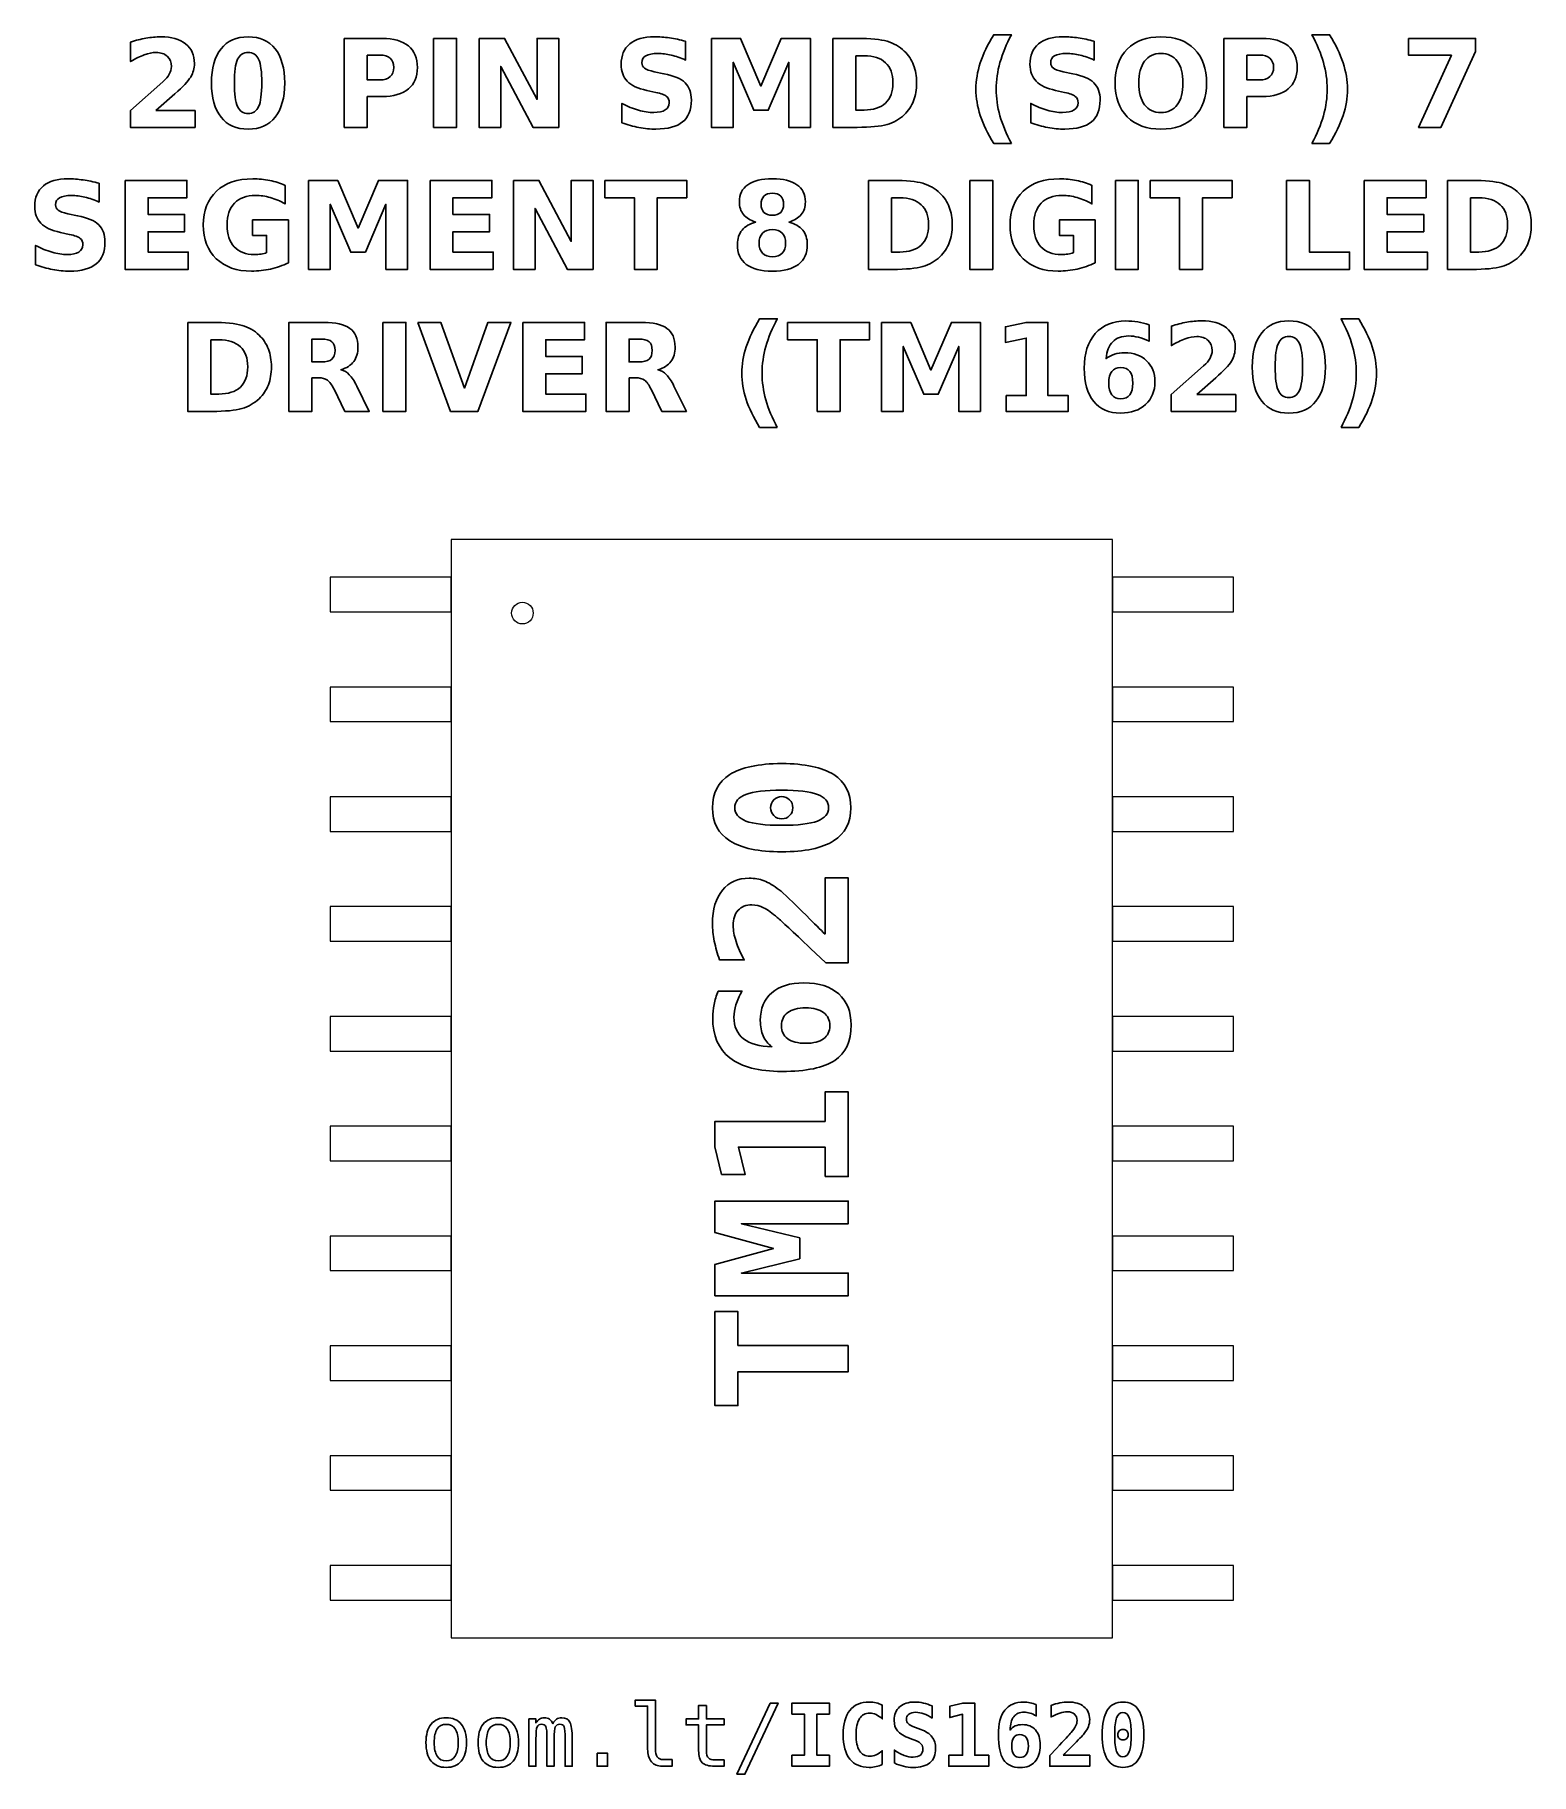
# Model space of a CAD drawing. Header units: centimetres. Extents: x -11.36 to -9.63, y -15.64 to -13.63.
import ezdxf

# ---------------------------------------------------------------- set-up
doc = ezdxf.new("R2010")
doc.units = ezdxf.units.CM
doc.header["$MEASUREMENT"] = 0
doc.layers.add('Layer 1', color=7, linetype='Continuous')

msp = doc.modelspace()

# ---------------------------------------------------------------- linework, layer by layer
at = {"layer": 'Layer 1', "color": 7, "lineweight": 9}
for points in [[(-10.8825, -15.485), (-10.1175, -15.485), (-10.1175, -14.215), (-10.8825, -14.215), (-10.8825, -15.485)], [(-11.0225, -14.2985), (-10.8825, -14.2985), (-10.8825, -14.2585), (-11.0225, -14.2585), (-11.0225, -14.2985)], [(-10.1175, -14.2985), (-9.9775, -14.2985), (-9.9775, -14.2585), (-10.1175, -14.2585), (-10.1175, -14.2985)], [(-11.0225, -14.4255), (-10.8825, -14.4255), (-10.8825, -14.3855), (-11.0225, -14.3855), (-11.0225, -14.4255)], [(-10.1175, -14.4255), (-9.9775, -14.4255), (-9.9775, -14.3855), (-10.1175, -14.3855), (-10.1175, -14.4255)], [(-11.0225, -14.5525), (-10.8825, -14.5525), (-10.8825, -14.5125), (-11.0225, -14.5125), (-11.0225, -14.5525)], [(-10.1175, -14.5525), (-9.9775, -14.5525), (-9.9775, -14.5125), (-10.1175, -14.5125), (-10.1175, -14.5525)], [(-11.0225, -14.6795), (-10.8825, -14.6795), (-10.8825, -14.6395), (-11.0225, -14.6395), (-11.0225, -14.6795)], [(-10.1175, -14.6795), (-9.9775, -14.6795), (-9.9775, -14.6395), (-10.1175, -14.6395), (-10.1175, -14.6795)], [(-11.0225, -14.8065), (-10.8825, -14.8065), (-10.8825, -14.7665), (-11.0225, -14.7665), (-11.0225, -14.8065)], [(-10.1175, -14.8065), (-9.9775, -14.8065), (-9.9775, -14.7665), (-10.1175, -14.7665), (-10.1175, -14.8065)], [(-11.0225, -14.9335), (-10.8825, -14.9335), (-10.8825, -14.8935), (-11.0225, -14.8935), (-11.0225, -14.9335)], [(-10.1175, -14.9335), (-9.9775, -14.9335), (-9.9775, -14.8935), (-10.1175, -14.8935), (-10.1175, -14.9335)], [(-11.0225, -15.0605), (-10.8825, -15.0605), (-10.8825, -15.0205), (-11.0225, -15.0205), (-11.0225, -15.0605)], [(-10.1175, -15.0605), (-9.9775, -15.0605), (-9.9775, -15.0205), (-10.1175, -15.0205), (-10.1175, -15.0605)], [(-11.0225, -15.1875), (-10.8825, -15.1875), (-10.8825, -15.1475), (-11.0225, -15.1475), (-11.0225, -15.1875)], [(-10.1175, -15.1875), (-9.9775, -15.1875), (-9.9775, -15.1475), (-10.1175, -15.1475), (-10.1175, -15.1875)], [(-11.0225, -15.3145), (-10.8825, -15.3145), (-10.8825, -15.2745), (-11.0225, -15.2745), (-11.0225, -15.3145)], [(-10.1175, -15.3145), (-9.9775, -15.3145), (-9.9775, -15.2745), (-10.1175, -15.2745), (-10.1175, -15.3145)], [(-11.0225, -15.4415), (-10.8825, -15.4415), (-10.8825, -15.4015), (-11.0225, -15.4015), (-11.0225, -15.4415)], [(-10.1175, -15.4415), (-9.9775, -15.4415), (-9.9775, -15.4015), (-10.1175, -15.4015), (-10.1175, -15.4415)]]:
    msp.add_lwpolyline(points, close=True, dxfattribs=at)
msp.add_ellipse((-10.8, -14.3), major_axis=(0, 0.0125), ratio=1, dxfattribs=at)
at = {"layer": 'Layer 1', "color": 250}
for points, knots in [([(-11.22388, -13.71872), (-11.22388, -13.71872), (-11.1786, -13.71872), (-11.1786, -13.71872), (-11.1786, -13.71872), (-11.1786, -13.71872), (-11.1786, -13.73822), (-11.1786, -13.73822), (-11.1786, -13.73822), (-11.1786, -13.73822), (-11.25337, -13.73822), (-11.25337, -13.73822), (-11.25337, -13.73822), (-11.25337, -13.73822), (-11.25337, -13.71872), (-11.25337, -13.71872), (-11.25337, -13.71872), (-11.25337, -13.71872), (-11.21581, -13.68559), (-11.21581, -13.68559), (-11.21581, -13.68559), (-11.21245, -13.68255), (-11.20998, -13.67959), (-11.20838, -13.6767), (-11.20838, -13.6767), (-11.20676, -13.6738), (-11.20596, -13.67079), (-11.20596, -13.66766), (-11.20596, -13.66766), (-11.20596, -13.66284), (-11.20758, -13.65896), (-11.21082, -13.65602), (-11.21082, -13.65602), (-11.21405, -13.65308), (-11.21835, -13.65163), (-11.22374, -13.65163), (-11.22374, -13.65163), (-11.22787, -13.65163), (-11.23239, -13.65252), (-11.23731, -13.65428), (-11.23731, -13.65428), (-11.24222, -13.65605), (-11.24749, -13.65868), (-11.25309, -13.66216), (-11.25309, -13.66216), (-11.25309, -13.66216), (-11.25309, -13.63956), (-11.25309, -13.63956), (-11.25309, -13.63956), (-11.24711, -13.63759), (-11.24121, -13.63608), (-11.23538, -13.63505), (-11.23538, -13.63505), (-11.22954, -13.63401), (-11.22383, -13.63349), (-11.21821, -13.63349), (-11.21821, -13.63349), (-11.20591, -13.63349), (-11.19634, -13.6362), (-11.18952, -13.64163), (-11.18952, -13.64163), (-11.1827, -13.64704), (-11.17929, -13.65459), (-11.17929, -13.6643), (-11.17929, -13.6643), (-11.17929, -13.6699), (-11.18074, -13.67512), (-11.18364, -13.67997), (-11.18364, -13.67997), (-11.18653, -13.68481), (-11.19262, -13.6913), (-11.20189, -13.69944), (-11.20189, -13.69944), (-11.20189, -13.69944), (-11.22388, -13.71872), (-11.22388, -13.71872)], [0, 0, 0, 0, 0.0526316, 0.0526316, 0.0526316, 0.0526316, 0.1052632, 0.1052632, 0.1052632, 0.1052632, 0.1578947, 0.1578947, 0.1578947, 0.1578947, 0.2105263, 0.2105263, 0.2105263, 0.2105263, 0.2631579, 0.2631579, 0.2631579, 0.2631579, 0.3157895, 0.3157895, 0.3157895, 0.3157895, 0.3684211, 0.3684211, 0.3684211, 0.3684211, 0.4210526, 0.4210526, 0.4210526, 0.4210526, 0.4736842, 0.4736842, 0.4736842, 0.4736842, 0.5263158, 0.5263158, 0.5263158, 0.5263158, 0.5789474, 0.5789474, 0.5789474, 0.5789474, 0.6315789, 0.6315789, 0.6315789, 0.6315789, 0.6842105, 0.6842105, 0.6842105, 0.6842105, 0.7368421, 0.7368421, 0.7368421, 0.7368421, 0.7894737, 0.7894737, 0.7894737, 0.7894737, 0.8421053, 0.8421053, 0.8421053, 0.8421053, 0.8947368, 0.8947368, 0.8947368, 0.8947368, 0.9473684, 0.9473684, 0.9473684, 0.9473684, 1, 1, 1, 1]), ([(-11.07491, -13.68688), (-11.07491, -13.70393), (-11.07858, -13.71708), (-11.08594, -13.72634), (-11.08594, -13.72634), (-11.09328, -13.73559), (-11.10372, -13.74022), (-11.11722, -13.74022), (-11.11722, -13.74022), (-11.13077, -13.74022), (-11.14123, -13.73559), (-11.14857, -13.72634), (-11.14857, -13.72634), (-11.15593, -13.71708), (-11.1596, -13.70393), (-11.1596, -13.68688), (-11.1596, -13.68688), (-11.1596, -13.66981), (-11.15593, -13.65663), (-11.14857, -13.64737), (-11.14857, -13.64737), (-11.14123, -13.63813), (-11.13077, -13.63349), (-11.11722, -13.63349), (-11.11722, -13.63349), (-11.10372, -13.63349), (-11.09328, -13.63813), (-11.08594, -13.64737), (-11.08594, -13.64737), (-11.07858, -13.65663), (-11.07491, -13.66981), (-11.07491, -13.68688)], [0, 0, 0, 0, 0.125, 0.125, 0.125, 0.125, 0.25, 0.25, 0.25, 0.25, 0.375, 0.375, 0.375, 0.375, 0.5, 0.5, 0.5, 0.5, 0.625, 0.625, 0.625, 0.625, 0.75, 0.75, 0.75, 0.75, 0.875, 0.875, 0.875, 0.875, 1, 1, 1, 1]), ([(-11.00607, -13.63535), (-11.00607, -13.63535), (-10.96205, -13.63535), (-10.96205, -13.63535), (-10.96205, -13.63535), (-10.94895, -13.63535), (-10.9389, -13.63827), (-10.93189, -13.64408), (-10.93189, -13.64408), (-10.92489, -13.64989), (-10.92138, -13.65816), (-10.92138, -13.66891), (-10.92138, -13.66891), (-10.92138, -13.67968), (-10.92489, -13.68798), (-10.93189, -13.69379), (-10.93189, -13.69379), (-10.9389, -13.6996), (-10.94895, -13.70252), (-10.96205, -13.70252), (-10.96205, -13.70252), (-10.96205, -13.70252), (-10.97954, -13.70252), (-10.97954, -13.70252), (-10.97954, -13.70252), (-10.97954, -13.70252), (-10.97954, -13.73822), (-10.97954, -13.73822), (-10.97954, -13.73822), (-10.97954, -13.73822), (-11.00607, -13.73822), (-11.00607, -13.73822), (-11.00607, -13.73822), (-11.00607, -13.73822), (-11.00607, -13.63535), (-11.00607, -13.63535)], [0, 0, 0, 0, 0.1111111, 0.1111111, 0.1111111, 0.1111111, 0.2222222, 0.2222222, 0.2222222, 0.2222222, 0.3333333, 0.3333333, 0.3333333, 0.3333333, 0.4444444, 0.4444444, 0.4444444, 0.4444444, 0.5555556, 0.5555556, 0.5555556, 0.5555556, 0.6666667, 0.6666667, 0.6666667, 0.6666667, 0.7777778, 0.7777778, 0.7777778, 0.7777778, 0.8888889, 0.8888889, 0.8888889, 0.8888889, 1, 1, 1, 1]), ([(-10.90266, -13.63535), (-10.90266, -13.63535), (-10.87613, -13.63535), (-10.87613, -13.63535), (-10.87613, -13.63535), (-10.87613, -13.63535), (-10.87613, -13.73822), (-10.87613, -13.73822), (-10.87613, -13.73822), (-10.87613, -13.73822), (-10.90266, -13.73822), (-10.90266, -13.73822), (-10.90266, -13.73822), (-10.90266, -13.73822), (-10.90266, -13.63535), (-10.90266, -13.63535)], [0, 0, 0, 0, 0.25, 0.25, 0.25, 0.25, 0.5, 0.5, 0.5, 0.5, 0.75, 0.75, 0.75, 0.75, 1, 1, 1, 1]), ([(-10.85017, -13.63535), (-10.85017, -13.63535), (-10.82054, -13.63535), (-10.82054, -13.63535), (-10.82054, -13.63535), (-10.82054, -13.63535), (-10.78312, -13.70591), (-10.78312, -13.70591), (-10.78312, -13.70591), (-10.78312, -13.70591), (-10.78312, -13.63535), (-10.78312, -13.63535), (-10.78312, -13.63535), (-10.78312, -13.63535), (-10.75798, -13.63535), (-10.75798, -13.63535), (-10.75798, -13.63535), (-10.75798, -13.63535), (-10.75798, -13.73822), (-10.75798, -13.73822), (-10.75798, -13.73822), (-10.75798, -13.73822), (-10.78761, -13.73822), (-10.78761, -13.73822), (-10.78761, -13.73822), (-10.78761, -13.73822), (-10.82503, -13.66766), (-10.82503, -13.66766), (-10.82503, -13.66766), (-10.82503, -13.66766), (-10.82503, -13.73822), (-10.82503, -13.73822), (-10.82503, -13.73822), (-10.82503, -13.73822), (-10.85017, -13.73822), (-10.85017, -13.73822), (-10.85017, -13.73822), (-10.85017, -13.73822), (-10.85017, -13.63535), (-10.85017, -13.63535)], [0, 0, 0, 0, 0.1, 0.1, 0.1, 0.1, 0.2, 0.2, 0.2, 0.2, 0.3, 0.3, 0.3, 0.3, 0.4, 0.4, 0.4, 0.4, 0.5, 0.5, 0.5, 0.5, 0.6, 0.6, 0.6, 0.6, 0.7, 0.7, 0.7, 0.7, 0.8, 0.8, 0.8, 0.8, 0.9, 0.9, 0.9, 0.9, 1, 1, 1, 1]), ([(-10.61136, -13.6386), (-10.61136, -13.6386), (-10.61136, -13.66035), (-10.61136, -13.66035), (-10.61136, -13.66035), (-10.61701, -13.65783), (-10.62253, -13.65593), (-10.62789, -13.65464), (-10.62789, -13.65464), (-10.63328, -13.65334), (-10.63836, -13.65271), (-10.64313, -13.65271), (-10.64313, -13.65271), (-10.64946, -13.65271), (-10.65416, -13.65358), (-10.6572, -13.65532), (-10.6572, -13.65532), (-10.66023, -13.65708), (-10.66174, -13.65979), (-10.66174, -13.66346), (-10.66174, -13.66346), (-10.66174, -13.66621), (-10.66073, -13.66837), (-10.65868, -13.6699), (-10.65868, -13.6699), (-10.65663, -13.67143), (-10.65292, -13.67277), (-10.64753, -13.67387), (-10.64753, -13.67387), (-10.64753, -13.67387), (-10.63624, -13.67613), (-10.63624, -13.67613), (-10.63624, -13.67613), (-10.62479, -13.67844), (-10.61668, -13.68192), (-10.61186, -13.68662), (-10.61186, -13.68662), (-10.60703, -13.6913), (-10.60461, -13.69796), (-10.60461, -13.70659), (-10.60461, -13.70659), (-10.60461, -13.71795), (-10.60797, -13.72639), (-10.6147, -13.73192), (-10.6147, -13.73192), (-10.62143, -13.73744), (-10.6317, -13.74022), (-10.64553, -13.74022), (-10.64553, -13.74022), (-10.65207, -13.74022), (-10.65861, -13.73961), (-10.66517, -13.73836), (-10.66517, -13.73836), (-10.67173, -13.73711), (-10.67832, -13.73528), (-10.68488, -13.73286), (-10.68488, -13.73286), (-10.68488, -13.73286), (-10.68488, -13.71047), (-10.68488, -13.71047), (-10.68488, -13.71047), (-10.67832, -13.71395), (-10.67197, -13.71658), (-10.66583, -13.71835), (-10.66583, -13.71835), (-10.65969, -13.72011), (-10.65379, -13.721), (-10.6481, -13.721), (-10.6481, -13.721), (-10.64231, -13.721), (-10.63787, -13.72004), (-10.63479, -13.71811), (-10.63479, -13.71811), (-10.6317, -13.71618), (-10.63018, -13.71343), (-10.63018, -13.70983), (-10.63018, -13.70983), (-10.63018, -13.70663), (-10.63121, -13.70414), (-10.6333, -13.7024), (-10.6333, -13.7024), (-10.6354, -13.70066), (-10.63956, -13.69909), (-10.64582, -13.69772), (-10.64582, -13.69772), (-10.64582, -13.69772), (-10.65609, -13.69544), (-10.65609, -13.69544), (-10.65609, -13.69544), (-10.66637, -13.69323), (-10.6739, -13.68973), (-10.67865, -13.6849), (-10.67865, -13.6849), (-10.6834, -13.68008), (-10.68577, -13.67357), (-10.68577, -13.66541), (-10.68577, -13.66541), (-10.68577, -13.65515), (-10.68246, -13.64727), (-10.67585, -13.64177), (-10.67585, -13.64177), (-10.66924, -13.63624), (-10.65974, -13.63349), (-10.64732, -13.63349), (-10.64732, -13.63349), (-10.64168, -13.63349), (-10.63587, -13.63392), (-10.62989, -13.63476), (-10.62989, -13.63476), (-10.62392, -13.63561), (-10.61774, -13.63688), (-10.61136, -13.6386)], [0, 0, 0, 0, 0.0357143, 0.0357143, 0.0357143, 0.0357143, 0.0714286, 0.0714286, 0.0714286, 0.0714286, 0.1071429, 0.1071429, 0.1071429, 0.1071429, 0.1428571, 0.1428571, 0.1428571, 0.1428571, 0.1785714, 0.1785714, 0.1785714, 0.1785714, 0.2142857, 0.2142857, 0.2142857, 0.2142857, 0.25, 0.25, 0.25, 0.25, 0.2857143, 0.2857143, 0.2857143, 0.2857143, 0.3214286, 0.3214286, 0.3214286, 0.3214286, 0.3571429, 0.3571429, 0.3571429, 0.3571429, 0.3928571, 0.3928571, 0.3928571, 0.3928571, 0.4285714, 0.4285714, 0.4285714, 0.4285714, 0.4642857, 0.4642857, 0.4642857, 0.4642857, 0.5, 0.5, 0.5, 0.5, 0.5357143, 0.5357143, 0.5357143, 0.5357143, 0.5714286, 0.5714286, 0.5714286, 0.5714286, 0.6071429, 0.6071429, 0.6071429, 0.6071429, 0.6428571, 0.6428571, 0.6428571, 0.6428571, 0.6785714, 0.6785714, 0.6785714, 0.6785714, 0.7142857, 0.7142857, 0.7142857, 0.7142857, 0.75, 0.75, 0.75, 0.75, 0.7857143, 0.7857143, 0.7857143, 0.7857143, 0.8214286, 0.8214286, 0.8214286, 0.8214286, 0.8571429, 0.8571429, 0.8571429, 0.8571429, 0.8928571, 0.8928571, 0.8928571, 0.8928571, 0.9285714, 0.9285714, 0.9285714, 0.9285714, 0.9642857, 0.9642857, 0.9642857, 0.9642857, 1, 1, 1, 1]), ([(-10.58133, -13.63535), (-10.58133, -13.63535), (-10.54758, -13.63535), (-10.54758, -13.63535), (-10.54758, -13.63535), (-10.54758, -13.63535), (-10.52413, -13.69041), (-10.52413, -13.69041), (-10.52413, -13.69041), (-10.52413, -13.69041), (-10.50057, -13.63535), (-10.50057, -13.63535), (-10.50057, -13.63535), (-10.50057, -13.63535), (-10.46689, -13.63535), (-10.46689, -13.63535), (-10.46689, -13.63535), (-10.46689, -13.63535), (-10.46689, -13.73822), (-10.46689, -13.73822), (-10.46689, -13.73822), (-10.46689, -13.73822), (-10.49196, -13.73822), (-10.49196, -13.73822), (-10.49196, -13.73822), (-10.49196, -13.73822), (-10.49196, -13.66298), (-10.49196, -13.66298), (-10.49196, -13.66298), (-10.49196, -13.66298), (-10.51567, -13.71844), (-10.51567, -13.71844), (-10.51567, -13.71844), (-10.51567, -13.71844), (-10.53248, -13.71844), (-10.53248, -13.71844), (-10.53248, -13.71844), (-10.53248, -13.71844), (-10.55619, -13.66298), (-10.55619, -13.66298), (-10.55619, -13.66298), (-10.55619, -13.66298), (-10.55619, -13.73822), (-10.55619, -13.73822), (-10.55619, -13.73822), (-10.55619, -13.73822), (-10.58133, -13.73822), (-10.58133, -13.73822), (-10.58133, -13.73822), (-10.58133, -13.73822), (-10.58133, -13.63535), (-10.58133, -13.63535)], [0, 0, 0, 0, 0.0769231, 0.0769231, 0.0769231, 0.0769231, 0.1538462, 0.1538462, 0.1538462, 0.1538462, 0.2307692, 0.2307692, 0.2307692, 0.2307692, 0.3076923, 0.3076923, 0.3076923, 0.3076923, 0.3846154, 0.3846154, 0.3846154, 0.3846154, 0.4615385, 0.4615385, 0.4615385, 0.4615385, 0.5384615, 0.5384615, 0.5384615, 0.5384615, 0.6153846, 0.6153846, 0.6153846, 0.6153846, 0.6923077, 0.6923077, 0.6923077, 0.6923077, 0.7692308, 0.7692308, 0.7692308, 0.7692308, 0.8461538, 0.8461538, 0.8461538, 0.8461538, 0.9230769, 0.9230769, 0.9230769, 0.9230769, 1, 1, 1, 1]), ([(-10.4409, -13.63535), (-10.4409, -13.63535), (-10.41291, -13.63535), (-10.41291, -13.63535), (-10.41291, -13.63535), (-10.3973, -13.63535), (-10.38568, -13.63646), (-10.37804, -13.63869), (-10.37804, -13.63869), (-10.37039, -13.64092), (-10.36383, -13.64469), (-10.35835, -13.65003), (-10.35835, -13.65003), (-10.35353, -13.65466), (-10.34996, -13.66002), (-10.3476, -13.66609), (-10.3476, -13.66609), (-10.34528, -13.67213), (-10.3441, -13.679), (-10.3441, -13.68669), (-10.3441, -13.68669), (-10.3441, -13.69445), (-10.34528, -13.70137), (-10.3476, -13.70746), (-10.3476, -13.70746), (-10.34996, -13.71355), (-10.35353, -13.71891), (-10.35835, -13.72354), (-10.35835, -13.72354), (-10.36388, -13.72888), (-10.37049, -13.73265), (-10.3782, -13.73488), (-10.3782, -13.73488), (-10.38592, -13.73711), (-10.39749, -13.73822), (-10.41291, -13.73822), (-10.41291, -13.73822), (-10.41291, -13.73822), (-10.4409, -13.73822), (-10.4409, -13.73822), (-10.4409, -13.73822), (-10.4409, -13.73822), (-10.4409, -13.63535), (-10.4409, -13.63535)], [0, 0, 0, 0, 0.0909091, 0.0909091, 0.0909091, 0.0909091, 0.1818182, 0.1818182, 0.1818182, 0.1818182, 0.2727273, 0.2727273, 0.2727273, 0.2727273, 0.3636364, 0.3636364, 0.3636364, 0.3636364, 0.4545455, 0.4545455, 0.4545455, 0.4545455, 0.5454545, 0.5454545, 0.5454545, 0.5454545, 0.6363636, 0.6363636, 0.6363636, 0.6363636, 0.7272727, 0.7272727, 0.7272727, 0.7272727, 0.8181818, 0.8181818, 0.8181818, 0.8181818, 0.9090909, 0.9090909, 0.9090909, 0.9090909, 1, 1, 1, 1]), ([(-10.23441, -13.75682), (-10.23441, -13.75682), (-10.25487, -13.75682), (-10.25487, -13.75682), (-10.25487, -13.75682), (-10.2619, -13.74549), (-10.2671, -13.73469), (-10.27044, -13.72446), (-10.27044, -13.72446), (-10.2738, -13.71425), (-10.27547, -13.70412), (-10.27547, -13.69405), (-10.27547, -13.69405), (-10.27547, -13.68399), (-10.27378, -13.6738), (-10.27042, -13.6635), (-10.27042, -13.6635), (-10.26703, -13.65318), (-10.26186, -13.64241), (-10.25487, -13.63114), (-10.25487, -13.63114), (-10.25487, -13.63114), (-10.23441, -13.63114), (-10.23441, -13.63114), (-10.23441, -13.63114), (-10.24029, -13.64203), (-10.24469, -13.65268), (-10.24763, -13.66308), (-10.24763, -13.66308), (-10.25057, -13.67347), (-10.25205, -13.68375), (-10.25205, -13.69391), (-10.25205, -13.69391), (-10.25205, -13.70407), (-10.25059, -13.71435), (-10.24768, -13.72479), (-10.24768, -13.72479), (-10.24476, -13.73521), (-10.24034, -13.74589), (-10.23441, -13.75682)], [0, 0, 0, 0, 0.1, 0.1, 0.1, 0.1, 0.2, 0.2, 0.2, 0.2, 0.3, 0.3, 0.3, 0.3, 0.4, 0.4, 0.4, 0.4, 0.5, 0.5, 0.5, 0.5, 0.6, 0.6, 0.6, 0.6, 0.7, 0.7, 0.7, 0.7, 0.8, 0.8, 0.8, 0.8, 0.9, 0.9, 0.9, 0.9, 1, 1, 1, 1]), ([(-10.13857, -13.6386), (-10.13857, -13.6386), (-10.13857, -13.66035), (-10.13857, -13.66035), (-10.13857, -13.66035), (-10.14422, -13.65783), (-10.14974, -13.65593), (-10.1551, -13.65464), (-10.1551, -13.65464), (-10.16049, -13.65334), (-10.16557, -13.65271), (-10.17034, -13.65271), (-10.17034, -13.65271), (-10.17667, -13.65271), (-10.18137, -13.65358), (-10.18441, -13.65532), (-10.18441, -13.65532), (-10.18744, -13.65708), (-10.18895, -13.65979), (-10.18895, -13.66346), (-10.18895, -13.66346), (-10.18895, -13.66621), (-10.18794, -13.66837), (-10.18589, -13.6699), (-10.18589, -13.6699), (-10.18384, -13.67143), (-10.18013, -13.67277), (-10.17474, -13.67387), (-10.17474, -13.67387), (-10.17474, -13.67387), (-10.16345, -13.67613), (-10.16345, -13.67613), (-10.16345, -13.67613), (-10.152, -13.67844), (-10.14389, -13.68192), (-10.13907, -13.68662), (-10.13907, -13.68662), (-10.13424, -13.6913), (-10.13182, -13.69796), (-10.13182, -13.70659), (-10.13182, -13.70659), (-10.13182, -13.71795), (-10.13518, -13.72639), (-10.14191, -13.73192), (-10.14191, -13.73192), (-10.14864, -13.73744), (-10.15891, -13.74022), (-10.17274, -13.74022), (-10.17274, -13.74022), (-10.17928, -13.74022), (-10.18582, -13.73961), (-10.19238, -13.73836), (-10.19238, -13.73836), (-10.19894, -13.73711), (-10.20553, -13.73528), (-10.21209, -13.73286), (-10.21209, -13.73286), (-10.21209, -13.73286), (-10.21209, -13.71047), (-10.21209, -13.71047), (-10.21209, -13.71047), (-10.20553, -13.71395), (-10.19918, -13.71658), (-10.19304, -13.71835), (-10.19304, -13.71835), (-10.1869, -13.72011), (-10.181, -13.721), (-10.17531, -13.721), (-10.17531, -13.721), (-10.16952, -13.721), (-10.16508, -13.72004), (-10.162, -13.71811), (-10.162, -13.71811), (-10.15891, -13.71618), (-10.15739, -13.71343), (-10.15739, -13.70983), (-10.15739, -13.70983), (-10.15739, -13.70663), (-10.15842, -13.70414), (-10.16051, -13.7024), (-10.16051, -13.7024), (-10.16261, -13.70066), (-10.16677, -13.69909), (-10.17303, -13.69772), (-10.17303, -13.69772), (-10.17303, -13.69772), (-10.1833, -13.69544), (-10.1833, -13.69544), (-10.1833, -13.69544), (-10.19358, -13.69323), (-10.20111, -13.68973), (-10.20586, -13.6849), (-10.20586, -13.6849), (-10.21061, -13.68008), (-10.21298, -13.67357), (-10.21298, -13.66541), (-10.21298, -13.66541), (-10.21298, -13.65515), (-10.20967, -13.64727), (-10.20306, -13.64177), (-10.20306, -13.64177), (-10.19645, -13.63624), (-10.18695, -13.63349), (-10.17453, -13.63349), (-10.17453, -13.63349), (-10.16889, -13.63349), (-10.16308, -13.63392), (-10.1571, -13.63476), (-10.1571, -13.63476), (-10.15113, -13.63561), (-10.14495, -13.63688), (-10.13857, -13.6386)], [0, 0, 0, 0, 0.0357143, 0.0357143, 0.0357143, 0.0357143, 0.0714286, 0.0714286, 0.0714286, 0.0714286, 0.1071429, 0.1071429, 0.1071429, 0.1071429, 0.1428571, 0.1428571, 0.1428571, 0.1428571, 0.1785714, 0.1785714, 0.1785714, 0.1785714, 0.2142857, 0.2142857, 0.2142857, 0.2142857, 0.25, 0.25, 0.25, 0.25, 0.2857143, 0.2857143, 0.2857143, 0.2857143, 0.3214286, 0.3214286, 0.3214286, 0.3214286, 0.3571429, 0.3571429, 0.3571429, 0.3571429, 0.3928571, 0.3928571, 0.3928571, 0.3928571, 0.4285714, 0.4285714, 0.4285714, 0.4285714, 0.4642857, 0.4642857, 0.4642857, 0.4642857, 0.5, 0.5, 0.5, 0.5, 0.5357143, 0.5357143, 0.5357143, 0.5357143, 0.5714286, 0.5714286, 0.5714286, 0.5714286, 0.6071429, 0.6071429, 0.6071429, 0.6071429, 0.6428571, 0.6428571, 0.6428571, 0.6428571, 0.6785714, 0.6785714, 0.6785714, 0.6785714, 0.7142857, 0.7142857, 0.7142857, 0.7142857, 0.75, 0.75, 0.75, 0.75, 0.7857143, 0.7857143, 0.7857143, 0.7857143, 0.8214286, 0.8214286, 0.8214286, 0.8214286, 0.8571429, 0.8571429, 0.8571429, 0.8571429, 0.8928571, 0.8928571, 0.8928571, 0.8928571, 0.9285714, 0.9285714, 0.9285714, 0.9285714, 0.9642857, 0.9642857, 0.9642857, 0.9642857, 1, 1, 1, 1]), ([(-10.06155, -13.63349), (-10.04502, -13.63349), (-10.03206, -13.63822), (-10.0227, -13.6477), (-10.0227, -13.6477), (-10.01332, -13.65715), (-10.00864, -13.6702), (-10.00864, -13.68688), (-10.00864, -13.68688), (-10.00864, -13.70351), (-10.01332, -13.71656), (-10.0227, -13.72601), (-10.0227, -13.72601), (-10.03206, -13.73549), (-10.04502, -13.74022), (-10.06155, -13.74022), (-10.06155, -13.74022), (-10.07804, -13.74022), (-10.09097, -13.73549), (-10.10038, -13.72601), (-10.10038, -13.72601), (-10.10976, -13.71656), (-10.11447, -13.70351), (-10.11447, -13.68688), (-10.11447, -13.68688), (-10.11447, -13.6702), (-10.10976, -13.65715), (-10.10038, -13.6477), (-10.10038, -13.6477), (-10.09097, -13.63822), (-10.07804, -13.63349), (-10.06155, -13.63349)], [0, 0, 0, 0, 0.125, 0.125, 0.125, 0.125, 0.25, 0.25, 0.25, 0.25, 0.375, 0.375, 0.375, 0.375, 0.5, 0.5, 0.5, 0.5, 0.625, 0.625, 0.625, 0.625, 0.75, 0.75, 0.75, 0.75, 0.875, 0.875, 0.875, 0.875, 1, 1, 1, 1]), ([(-9.98857, -13.63535), (-9.98857, -13.63535), (-9.94455, -13.63535), (-9.94455, -13.63535), (-9.94455, -13.63535), (-9.93145, -13.63535), (-9.9214, -13.63827), (-9.91439, -13.64408), (-9.91439, -13.64408), (-9.90739, -13.64989), (-9.90388, -13.65816), (-9.90388, -13.66891), (-9.90388, -13.66891), (-9.90388, -13.67968), (-9.90739, -13.68798), (-9.91439, -13.69379), (-9.91439, -13.69379), (-9.9214, -13.6996), (-9.93145, -13.70252), (-9.94455, -13.70252), (-9.94455, -13.70252), (-9.94455, -13.70252), (-9.96204, -13.70252), (-9.96204, -13.70252), (-9.96204, -13.70252), (-9.96204, -13.70252), (-9.96204, -13.73822), (-9.96204, -13.73822), (-9.96204, -13.73822), (-9.96204, -13.73822), (-9.98857, -13.73822), (-9.98857, -13.73822), (-9.98857, -13.73822), (-9.98857, -13.73822), (-9.98857, -13.63535), (-9.98857, -13.63535)], [0, 0, 0, 0, 0.1111111, 0.1111111, 0.1111111, 0.1111111, 0.2222222, 0.2222222, 0.2222222, 0.2222222, 0.3333333, 0.3333333, 0.3333333, 0.3333333, 0.4444444, 0.4444444, 0.4444444, 0.4444444, 0.5555556, 0.5555556, 0.5555556, 0.5555556, 0.6666667, 0.6666667, 0.6666667, 0.6666667, 0.7777778, 0.7777778, 0.7777778, 0.7777778, 0.8888889, 0.8888889, 0.8888889, 0.8888889, 1, 1, 1, 1]), ([(-9.88683, -13.75682), (-9.88095, -13.74589), (-9.87653, -13.73521), (-9.87359, -13.72479), (-9.87359, -13.72479), (-9.87065, -13.71435), (-9.86919, -13.70407), (-9.86919, -13.69391), (-9.86919, -13.69391), (-9.86919, -13.68375), (-9.87065, -13.67347), (-9.87359, -13.66308), (-9.87359, -13.66308), (-9.87653, -13.65268), (-9.88095, -13.64203), (-9.88683, -13.63114), (-9.88683, -13.63114), (-9.88683, -13.63114), (-9.86637, -13.63114), (-9.86637, -13.63114), (-9.86637, -13.63114), (-9.85939, -13.64241), (-9.85421, -13.65318), (-9.85082, -13.6635), (-9.85082, -13.6635), (-9.84746, -13.6738), (-9.84577, -13.68399), (-9.84577, -13.69405), (-9.84577, -13.69405), (-9.84577, -13.70412), (-9.84744, -13.71425), (-9.8508, -13.72446), (-9.8508, -13.72446), (-9.85414, -13.73469), (-9.85934, -13.74549), (-9.86637, -13.75682), (-9.86637, -13.75682), (-9.86637, -13.75682), (-9.88683, -13.75682), (-9.88683, -13.75682)], [0, 0, 0, 0, 0.1, 0.1, 0.1, 0.1, 0.2, 0.2, 0.2, 0.2, 0.3, 0.3, 0.3, 0.3, 0.4, 0.4, 0.4, 0.4, 0.5, 0.5, 0.5, 0.5, 0.6, 0.6, 0.6, 0.6, 0.7, 0.7, 0.7, 0.7, 0.8, 0.8, 0.8, 0.8, 0.9, 0.9, 0.9, 0.9, 1, 1, 1, 1]), ([(-9.77507, -13.63535), (-9.77507, -13.63535), (-9.69755, -13.63535), (-9.69755, -13.63535), (-9.69755, -13.63535), (-9.69755, -13.63535), (-9.69755, -13.65031), (-9.69755, -13.65031), (-9.69755, -13.65031), (-9.69755, -13.65031), (-9.73765, -13.73822), (-9.73765, -13.73822), (-9.73765, -13.73822), (-9.73765, -13.73822), (-9.7635, -13.73822), (-9.7635, -13.73822), (-9.7635, -13.73822), (-9.7635, -13.73822), (-9.72552, -13.65485), (-9.72552, -13.65485), (-9.72552, -13.65485), (-9.72552, -13.65485), (-9.77507, -13.65485), (-9.77507, -13.65485), (-9.77507, -13.65485), (-9.77507, -13.65485), (-9.77507, -13.63535), (-9.77507, -13.63535)], [0, 0, 0, 0, 0.1428571, 0.1428571, 0.1428571, 0.1428571, 0.2857143, 0.2857143, 0.2857143, 0.2857143, 0.4285714, 0.4285714, 0.4285714, 0.4285714, 0.5714286, 0.5714286, 0.5714286, 0.5714286, 0.7142857, 0.7142857, 0.7142857, 0.7142857, 0.8571429, 0.8571429, 0.8571429, 0.8571429, 1, 1, 1, 1]), ([(-11.10144, -13.68669), (-11.10144, -13.67383), (-11.10264, -13.66477), (-11.10506, -13.6595), (-11.10506, -13.6595), (-11.10746, -13.65426), (-11.11153, -13.65163), (-11.11722, -13.65163), (-11.11722, -13.65163), (-11.12291, -13.65163), (-11.12698, -13.65426), (-11.12943, -13.6595), (-11.12943, -13.6595), (-11.13185, -13.66477), (-11.13307, -13.67383), (-11.13307, -13.68669), (-11.13307, -13.68669), (-11.13307, -13.69967), (-11.13185, -13.70885), (-11.12943, -13.71416), (-11.12943, -13.71416), (-11.12698, -13.7195), (-11.12291, -13.72216), (-11.11722, -13.72216), (-11.11722, -13.72216), (-11.11158, -13.72216), (-11.10753, -13.7195), (-11.10508, -13.71416), (-11.10508, -13.71416), (-11.10266, -13.70885), (-11.10144, -13.69967), (-11.10144, -13.68669)], [0, 0, 0, 0, 0.125, 0.125, 0.125, 0.125, 0.25, 0.25, 0.25, 0.25, 0.375, 0.375, 0.375, 0.375, 0.5, 0.5, 0.5, 0.5, 0.625, 0.625, 0.625, 0.625, 0.75, 0.75, 0.75, 0.75, 0.875, 0.875, 0.875, 0.875, 1, 1, 1, 1]), ([(-10.97954, -13.65457), (-10.97954, -13.65457), (-10.97954, -13.6833), (-10.97954, -13.6833), (-10.97954, -13.6833), (-10.97954, -13.6833), (-10.96487, -13.6833), (-10.96487, -13.6833), (-10.96487, -13.6833), (-10.95972, -13.6833), (-10.95574, -13.68206), (-10.95294, -13.67954), (-10.95294, -13.67954), (-10.95014, -13.67705), (-10.94873, -13.6735), (-10.94873, -13.66891), (-10.94873, -13.66891), (-10.94873, -13.6643), (-10.95014, -13.66077), (-10.95294, -13.65828), (-10.95294, -13.65828), (-10.95574, -13.65581), (-10.95972, -13.65457), (-10.96487, -13.65457), (-10.96487, -13.65457), (-10.96487, -13.65457), (-10.97954, -13.65457), (-10.97954, -13.65457)], [0, 0, 0, 0, 0.1428571, 0.1428571, 0.1428571, 0.1428571, 0.2857143, 0.2857143, 0.2857143, 0.2857143, 0.4285714, 0.4285714, 0.4285714, 0.4285714, 0.5714286, 0.5714286, 0.5714286, 0.5714286, 0.7142857, 0.7142857, 0.7142857, 0.7142857, 0.8571429, 0.8571429, 0.8571429, 0.8571429, 1, 1, 1, 1]), ([(-10.41437, -13.65541), (-10.41437, -13.65541), (-10.41437, -13.71816), (-10.41437, -13.71816), (-10.41437, -13.71816), (-10.41437, -13.71816), (-10.40487, -13.71816), (-10.40487, -13.71816), (-10.40487, -13.71816), (-10.39403, -13.71816), (-10.38575, -13.71548), (-10.38004, -13.71009), (-10.38004, -13.71009), (-10.37432, -13.70473), (-10.37145, -13.69692), (-10.37145, -13.68669), (-10.37145, -13.68669), (-10.37145, -13.67648), (-10.3743, -13.66872), (-10.37999, -13.66341), (-10.37999, -13.66341), (-10.38568, -13.65807), (-10.39398, -13.65541), (-10.40487, -13.65541), (-10.40487, -13.65541), (-10.40487, -13.65541), (-10.41437, -13.65541), (-10.41437, -13.65541)], [0, 0, 0, 0, 0.1428571, 0.1428571, 0.1428571, 0.1428571, 0.2857143, 0.2857143, 0.2857143, 0.2857143, 0.4285714, 0.4285714, 0.4285714, 0.4285714, 0.5714286, 0.5714286, 0.5714286, 0.5714286, 0.7142857, 0.7142857, 0.7142857, 0.7142857, 0.8571429, 0.8571429, 0.8571429, 0.8571429, 1, 1, 1, 1]), ([(-10.06155, -13.65271), (-10.06964, -13.65271), (-10.0759, -13.65569), (-10.08037, -13.66167), (-10.08037, -13.66167), (-10.08481, -13.66764), (-10.08705, -13.67604), (-10.08705, -13.68688), (-10.08705, -13.68688), (-10.08705, -13.6977), (-10.08481, -13.70607), (-10.08037, -13.71204), (-10.08037, -13.71204), (-10.0759, -13.71802), (-10.06964, -13.721), (-10.06155, -13.721), (-10.06155, -13.721), (-10.05341, -13.721), (-10.04714, -13.71802), (-10.04267, -13.71204), (-10.04267, -13.71204), (-10.03822, -13.70607), (-10.03599, -13.6977), (-10.03599, -13.68688), (-10.03599, -13.68688), (-10.03599, -13.67604), (-10.03822, -13.66764), (-10.04267, -13.66167), (-10.04267, -13.66167), (-10.04714, -13.65569), (-10.05341, -13.65271), (-10.06155, -13.65271)], [0, 0, 0, 0, 0.125, 0.125, 0.125, 0.125, 0.25, 0.25, 0.25, 0.25, 0.375, 0.375, 0.375, 0.375, 0.5, 0.5, 0.5, 0.5, 0.625, 0.625, 0.625, 0.625, 0.75, 0.75, 0.75, 0.75, 0.875, 0.875, 0.875, 0.875, 1, 1, 1, 1]), ([(-9.96204, -13.65457), (-9.96204, -13.65457), (-9.96204, -13.6833), (-9.96204, -13.6833), (-9.96204, -13.6833), (-9.96204, -13.6833), (-9.94737, -13.6833), (-9.94737, -13.6833), (-9.94737, -13.6833), (-9.94222, -13.6833), (-9.93824, -13.68206), (-9.93544, -13.67954), (-9.93544, -13.67954), (-9.93264, -13.67705), (-9.93123, -13.6735), (-9.93123, -13.66891), (-9.93123, -13.66891), (-9.93123, -13.6643), (-9.93264, -13.66077), (-9.93544, -13.65828), (-9.93544, -13.65828), (-9.93824, -13.65581), (-9.94222, -13.65457), (-9.94737, -13.65457), (-9.94737, -13.65457), (-9.94737, -13.65457), (-9.96204, -13.65457), (-9.96204, -13.65457)], [0, 0, 0, 0, 0.1428571, 0.1428571, 0.1428571, 0.1428571, 0.2857143, 0.2857143, 0.2857143, 0.2857143, 0.4285714, 0.4285714, 0.4285714, 0.4285714, 0.5714286, 0.5714286, 0.5714286, 0.5714286, 0.7142857, 0.7142857, 0.7142857, 0.7142857, 0.8571429, 0.8571429, 0.8571429, 0.8571429, 1, 1, 1, 1]), ([(-11.28956, -13.80285), (-11.28956, -13.80285), (-11.28956, -13.8246), (-11.28956, -13.8246), (-11.28956, -13.8246), (-11.29521, -13.82208), (-11.30073, -13.82018), (-11.30609, -13.81889), (-11.30609, -13.81889), (-11.31148, -13.81759), (-11.31656, -13.81696), (-11.32133, -13.81696), (-11.32133, -13.81696), (-11.32766, -13.81696), (-11.33236, -13.81783), (-11.3354, -13.81957), (-11.3354, -13.81957), (-11.33843, -13.82133), (-11.33994, -13.82404), (-11.33994, -13.82771), (-11.33994, -13.82771), (-11.33994, -13.83046), (-11.33893, -13.83262), (-11.33688, -13.83415), (-11.33688, -13.83415), (-11.33483, -13.83568), (-11.33112, -13.83702), (-11.32573, -13.83812), (-11.32573, -13.83812), (-11.32573, -13.83812), (-11.31444, -13.84038), (-11.31444, -13.84038), (-11.31444, -13.84038), (-11.30299, -13.84269), (-11.29488, -13.84617), (-11.29006, -13.85087), (-11.29006, -13.85087), (-11.28523, -13.85555), (-11.28281, -13.86221), (-11.28281, -13.87084), (-11.28281, -13.87084), (-11.28281, -13.8822), (-11.28617, -13.89064), (-11.2929, -13.89617), (-11.2929, -13.89617), (-11.29963, -13.90169), (-11.3099, -13.90447), (-11.32373, -13.90447), (-11.32373, -13.90447), (-11.33027, -13.90447), (-11.33681, -13.90386), (-11.34337, -13.90261), (-11.34337, -13.90261), (-11.34993, -13.90136), (-11.35652, -13.89953), (-11.36308, -13.89711), (-11.36308, -13.89711), (-11.36308, -13.89711), (-11.36308, -13.87472), (-11.36308, -13.87472), (-11.36308, -13.87472), (-11.35652, -13.8782), (-11.35017, -13.88083), (-11.34403, -13.8826), (-11.34403, -13.8826), (-11.33789, -13.88436), (-11.33199, -13.88525), (-11.3263, -13.88525), (-11.3263, -13.88525), (-11.32051, -13.88525), (-11.31607, -13.88429), (-11.31299, -13.88236), (-11.31299, -13.88236), (-11.3099, -13.88043), (-11.30838, -13.87768), (-11.30838, -13.87408), (-11.30838, -13.87408), (-11.30838, -13.87088), (-11.30941, -13.86839), (-11.3115, -13.86665), (-11.3115, -13.86665), (-11.3136, -13.86491), (-11.31776, -13.86334), (-11.32402, -13.86197), (-11.32402, -13.86197), (-11.32402, -13.86197), (-11.33429, -13.85969), (-11.33429, -13.85969), (-11.33429, -13.85969), (-11.34457, -13.85748), (-11.3521, -13.85398), (-11.35685, -13.84915), (-11.35685, -13.84915), (-11.3616, -13.84433), (-11.36397, -13.83782), (-11.36397, -13.82966), (-11.36397, -13.82966), (-11.36397, -13.8194), (-11.36066, -13.81152), (-11.35405, -13.80602), (-11.35405, -13.80602), (-11.34744, -13.80049), (-11.33794, -13.79774), (-11.32552, -13.79774), (-11.32552, -13.79774), (-11.31988, -13.79774), (-11.31407, -13.79817), (-11.30809, -13.79901), (-11.30809, -13.79901), (-11.30212, -13.79986), (-11.29594, -13.80113), (-11.28956, -13.80285)], [0, 0, 0, 0, 0.0357143, 0.0357143, 0.0357143, 0.0357143, 0.0714286, 0.0714286, 0.0714286, 0.0714286, 0.1071429, 0.1071429, 0.1071429, 0.1071429, 0.1428571, 0.1428571, 0.1428571, 0.1428571, 0.1785714, 0.1785714, 0.1785714, 0.1785714, 0.2142857, 0.2142857, 0.2142857, 0.2142857, 0.25, 0.25, 0.25, 0.25, 0.2857143, 0.2857143, 0.2857143, 0.2857143, 0.3214286, 0.3214286, 0.3214286, 0.3214286, 0.3571429, 0.3571429, 0.3571429, 0.3571429, 0.3928571, 0.3928571, 0.3928571, 0.3928571, 0.4285714, 0.4285714, 0.4285714, 0.4285714, 0.4642857, 0.4642857, 0.4642857, 0.4642857, 0.5, 0.5, 0.5, 0.5, 0.5357143, 0.5357143, 0.5357143, 0.5357143, 0.5714286, 0.5714286, 0.5714286, 0.5714286, 0.6071429, 0.6071429, 0.6071429, 0.6071429, 0.6428571, 0.6428571, 0.6428571, 0.6428571, 0.6785714, 0.6785714, 0.6785714, 0.6785714, 0.7142857, 0.7142857, 0.7142857, 0.7142857, 0.75, 0.75, 0.75, 0.75, 0.7857143, 0.7857143, 0.7857143, 0.7857143, 0.8214286, 0.8214286, 0.8214286, 0.8214286, 0.8571429, 0.8571429, 0.8571429, 0.8571429, 0.8928571, 0.8928571, 0.8928571, 0.8928571, 0.9285714, 0.9285714, 0.9285714, 0.9285714, 0.9642857, 0.9642857, 0.9642857, 0.9642857, 1, 1, 1, 1]), ([(-11.25953, -13.7996), (-11.25953, -13.7996), (-11.18794, -13.7996), (-11.18794, -13.7996), (-11.18794, -13.7996), (-11.18794, -13.7996), (-11.18794, -13.81966), (-11.18794, -13.81966), (-11.18794, -13.81966), (-11.18794, -13.81966), (-11.233, -13.81966), (-11.233, -13.81966), (-11.233, -13.81966), (-11.233, -13.81966), (-11.233, -13.83881), (-11.233, -13.83881), (-11.233, -13.83881), (-11.233, -13.83881), (-11.19065, -13.83881), (-11.19065, -13.83881), (-11.19065, -13.83881), (-11.19065, -13.83881), (-11.19065, -13.85887), (-11.19065, -13.85887), (-11.19065, -13.85887), (-11.19065, -13.85887), (-11.233, -13.85887), (-11.233, -13.85887), (-11.233, -13.85887), (-11.233, -13.85887), (-11.233, -13.88241), (-11.233, -13.88241), (-11.233, -13.88241), (-11.233, -13.88241), (-11.18644, -13.88241), (-11.18644, -13.88241), (-11.18644, -13.88241), (-11.18644, -13.88241), (-11.18644, -13.90247), (-11.18644, -13.90247), (-11.18644, -13.90247), (-11.18644, -13.90247), (-11.25953, -13.90247), (-11.25953, -13.90247), (-11.25953, -13.90247), (-11.25953, -13.90247), (-11.25953, -13.7996), (-11.25953, -13.7996)], [0, 0, 0, 0, 0.0833333, 0.0833333, 0.0833333, 0.0833333, 0.1666667, 0.1666667, 0.1666667, 0.1666667, 0.25, 0.25, 0.25, 0.25, 0.3333333, 0.3333333, 0.3333333, 0.3333333, 0.4166667, 0.4166667, 0.4166667, 0.4166667, 0.5, 0.5, 0.5, 0.5, 0.5833333, 0.5833333, 0.5833333, 0.5833333, 0.6666667, 0.6666667, 0.6666667, 0.6666667, 0.75, 0.75, 0.75, 0.75, 0.8333333, 0.8333333, 0.8333333, 0.8333333, 0.9166667, 0.9166667, 0.9166667, 0.9166667, 1, 1, 1, 1]), ([(-11.07066, -13.89483), (-11.07727, -13.89805), (-11.08413, -13.90045), (-11.09126, -13.90207), (-11.09126, -13.90207), (-11.09839, -13.90367), (-11.10572, -13.90447), (-11.11332, -13.90447), (-11.11332, -13.90447), (-11.13044, -13.90447), (-11.14401, -13.89967), (-11.15403, -13.8901), (-11.15403, -13.8901), (-11.16405, -13.88053), (-11.16906, -13.86755), (-11.16906, -13.85113), (-11.16906, -13.85113), (-11.16906, -13.83455), (-11.16395, -13.82152), (-11.15377, -13.81199), (-11.15377, -13.81199), (-11.14356, -13.80249), (-11.12959, -13.79774), (-11.11186, -13.79774), (-11.11186, -13.79774), (-11.10502, -13.79774), (-11.09846, -13.79838), (-11.09218, -13.79967), (-11.09218, -13.79967), (-11.08592, -13.80096), (-11.07999, -13.80287), (-11.07444, -13.80539), (-11.07444, -13.80539), (-11.07444, -13.80539), (-11.07444, -13.82667), (-11.07444, -13.82667), (-11.07444, -13.82667), (-11.08018, -13.8234), (-11.0859, -13.82098), (-11.09157, -13.81938), (-11.09157, -13.81938), (-11.09723, -13.81776), (-11.10292, -13.81696), (-11.10862, -13.81696), (-11.10862, -13.81696), (-11.1192, -13.81696), (-11.12734, -13.81992), (-11.13305, -13.82582), (-11.13305, -13.82582), (-11.13877, -13.83173), (-11.14164, -13.84017), (-11.14164, -13.85113), (-11.14164, -13.85113), (-11.14164, -13.86202), (-11.13888, -13.87044), (-11.13336, -13.87636), (-11.13336, -13.87636), (-11.12785, -13.88229), (-11.12002, -13.88525), (-11.10986, -13.88525), (-11.10986, -13.88525), (-11.10711, -13.88525), (-11.10455, -13.88509), (-11.10217, -13.88474), (-11.10217, -13.88474), (-11.0998, -13.88438), (-11.09768, -13.88384), (-11.0958, -13.88311), (-11.0958, -13.88311), (-11.0958, -13.88311), (-11.0958, -13.86312), (-11.0958, -13.86312), (-11.0958, -13.86312), (-11.0958, -13.86312), (-11.11198, -13.86312), (-11.11198, -13.86312), (-11.11198, -13.86312), (-11.11198, -13.86312), (-11.11198, -13.84534), (-11.11198, -13.84534), (-11.11198, -13.84534), (-11.11198, -13.84534), (-11.07066, -13.84534), (-11.07066, -13.84534), (-11.07066, -13.84534), (-11.07066, -13.84534), (-11.07066, -13.89483), (-11.07066, -13.89483)], [0, 0, 0, 0, 0.0454545, 0.0454545, 0.0454545, 0.0454545, 0.0909091, 0.0909091, 0.0909091, 0.0909091, 0.1363636, 0.1363636, 0.1363636, 0.1363636, 0.1818182, 0.1818182, 0.1818182, 0.1818182, 0.2272727, 0.2272727, 0.2272727, 0.2272727, 0.2727273, 0.2727273, 0.2727273, 0.2727273, 0.3181818, 0.3181818, 0.3181818, 0.3181818, 0.3636364, 0.3636364, 0.3636364, 0.3636364, 0.4090909, 0.4090909, 0.4090909, 0.4090909, 0.4545455, 0.4545455, 0.4545455, 0.4545455, 0.5, 0.5, 0.5, 0.5, 0.5454545, 0.5454545, 0.5454545, 0.5454545, 0.5909091, 0.5909091, 0.5909091, 0.5909091, 0.6363636, 0.6363636, 0.6363636, 0.6363636, 0.6818182, 0.6818182, 0.6818182, 0.6818182, 0.7272727, 0.7272727, 0.7272727, 0.7272727, 0.7727273, 0.7727273, 0.7727273, 0.7727273, 0.8181818, 0.8181818, 0.8181818, 0.8181818, 0.8636364, 0.8636364, 0.8636364, 0.8636364, 0.9090909, 0.9090909, 0.9090909, 0.9090909, 0.9545455, 0.9545455, 0.9545455, 0.9545455, 1, 1, 1, 1]), ([(-11.0473, -13.7996), (-11.0473, -13.7996), (-11.01355, -13.7996), (-11.01355, -13.7996), (-11.01355, -13.7996), (-11.01355, -13.7996), (-10.9901, -13.85466), (-10.9901, -13.85466), (-10.9901, -13.85466), (-10.9901, -13.85466), (-10.96654, -13.7996), (-10.96654, -13.7996), (-10.96654, -13.7996), (-10.96654, -13.7996), (-10.93286, -13.7996), (-10.93286, -13.7996), (-10.93286, -13.7996), (-10.93286, -13.7996), (-10.93286, -13.90247), (-10.93286, -13.90247), (-10.93286, -13.90247), (-10.93286, -13.90247), (-10.95793, -13.90247), (-10.95793, -13.90247), (-10.95793, -13.90247), (-10.95793, -13.90247), (-10.95793, -13.82723), (-10.95793, -13.82723), (-10.95793, -13.82723), (-10.95793, -13.82723), (-10.98164, -13.88269), (-10.98164, -13.88269), (-10.98164, -13.88269), (-10.98164, -13.88269), (-10.99845, -13.88269), (-10.99845, -13.88269), (-10.99845, -13.88269), (-10.99845, -13.88269), (-11.02216, -13.82723), (-11.02216, -13.82723), (-11.02216, -13.82723), (-11.02216, -13.82723), (-11.02216, -13.90247), (-11.02216, -13.90247), (-11.02216, -13.90247), (-11.02216, -13.90247), (-11.0473, -13.90247), (-11.0473, -13.90247), (-11.0473, -13.90247), (-11.0473, -13.90247), (-11.0473, -13.7996), (-11.0473, -13.7996)], [0, 0, 0, 0, 0.0769231, 0.0769231, 0.0769231, 0.0769231, 0.1538462, 0.1538462, 0.1538462, 0.1538462, 0.2307692, 0.2307692, 0.2307692, 0.2307692, 0.3076923, 0.3076923, 0.3076923, 0.3076923, 0.3846154, 0.3846154, 0.3846154, 0.3846154, 0.4615385, 0.4615385, 0.4615385, 0.4615385, 0.5384615, 0.5384615, 0.5384615, 0.5384615, 0.6153846, 0.6153846, 0.6153846, 0.6153846, 0.6923077, 0.6923077, 0.6923077, 0.6923077, 0.7692308, 0.7692308, 0.7692308, 0.7692308, 0.8461538, 0.8461538, 0.8461538, 0.8461538, 0.9230769, 0.9230769, 0.9230769, 0.9230769, 1, 1, 1, 1]), ([(-10.90687, -13.7996), (-10.90687, -13.7996), (-10.83528, -13.7996), (-10.83528, -13.7996), (-10.83528, -13.7996), (-10.83528, -13.7996), (-10.83528, -13.81966), (-10.83528, -13.81966), (-10.83528, -13.81966), (-10.83528, -13.81966), (-10.88034, -13.81966), (-10.88034, -13.81966), (-10.88034, -13.81966), (-10.88034, -13.81966), (-10.88034, -13.83881), (-10.88034, -13.83881), (-10.88034, -13.83881), (-10.88034, -13.83881), (-10.83799, -13.83881), (-10.83799, -13.83881), (-10.83799, -13.83881), (-10.83799, -13.83881), (-10.83799, -13.85887), (-10.83799, -13.85887), (-10.83799, -13.85887), (-10.83799, -13.85887), (-10.88034, -13.85887), (-10.88034, -13.85887), (-10.88034, -13.85887), (-10.88034, -13.85887), (-10.88034, -13.88241), (-10.88034, -13.88241), (-10.88034, -13.88241), (-10.88034, -13.88241), (-10.83378, -13.88241), (-10.83378, -13.88241), (-10.83378, -13.88241), (-10.83378, -13.88241), (-10.83378, -13.90247), (-10.83378, -13.90247), (-10.83378, -13.90247), (-10.83378, -13.90247), (-10.90687, -13.90247), (-10.90687, -13.90247), (-10.90687, -13.90247), (-10.90687, -13.90247), (-10.90687, -13.7996), (-10.90687, -13.7996)], [0, 0, 0, 0, 0.0833333, 0.0833333, 0.0833333, 0.0833333, 0.1666667, 0.1666667, 0.1666667, 0.1666667, 0.25, 0.25, 0.25, 0.25, 0.3333333, 0.3333333, 0.3333333, 0.3333333, 0.4166667, 0.4166667, 0.4166667, 0.4166667, 0.5, 0.5, 0.5, 0.5, 0.5833333, 0.5833333, 0.5833333, 0.5833333, 0.6666667, 0.6666667, 0.6666667, 0.6666667, 0.75, 0.75, 0.75, 0.75, 0.8333333, 0.8333333, 0.8333333, 0.8333333, 0.9166667, 0.9166667, 0.9166667, 0.9166667, 1, 1, 1, 1]), ([(-10.81047, -13.7996), (-10.81047, -13.7996), (-10.78084, -13.7996), (-10.78084, -13.7996), (-10.78084, -13.7996), (-10.78084, -13.7996), (-10.74342, -13.87016), (-10.74342, -13.87016), (-10.74342, -13.87016), (-10.74342, -13.87016), (-10.74342, -13.7996), (-10.74342, -13.7996), (-10.74342, -13.7996), (-10.74342, -13.7996), (-10.71828, -13.7996), (-10.71828, -13.7996), (-10.71828, -13.7996), (-10.71828, -13.7996), (-10.71828, -13.90247), (-10.71828, -13.90247), (-10.71828, -13.90247), (-10.71828, -13.90247), (-10.74791, -13.90247), (-10.74791, -13.90247), (-10.74791, -13.90247), (-10.74791, -13.90247), (-10.78533, -13.83191), (-10.78533, -13.83191), (-10.78533, -13.83191), (-10.78533, -13.83191), (-10.78533, -13.90247), (-10.78533, -13.90247), (-10.78533, -13.90247), (-10.78533, -13.90247), (-10.81047, -13.90247), (-10.81047, -13.90247), (-10.81047, -13.90247), (-10.81047, -13.90247), (-10.81047, -13.7996), (-10.81047, -13.7996)], [0, 0, 0, 0, 0.1, 0.1, 0.1, 0.1, 0.2, 0.2, 0.2, 0.2, 0.3, 0.3, 0.3, 0.3, 0.4, 0.4, 0.4, 0.4, 0.5, 0.5, 0.5, 0.5, 0.6, 0.6, 0.6, 0.6, 0.7, 0.7, 0.7, 0.7, 0.8, 0.8, 0.8, 0.8, 0.9, 0.9, 0.9, 0.9, 1, 1, 1, 1]), ([(-10.70466, -13.7996), (-10.70466, -13.7996), (-10.60986, -13.7996), (-10.60986, -13.7996), (-10.60986, -13.7996), (-10.60986, -13.7996), (-10.60986, -13.81966), (-10.60986, -13.81966), (-10.60986, -13.81966), (-10.60986, -13.81966), (-10.64396, -13.81966), (-10.64396, -13.81966), (-10.64396, -13.81966), (-10.64396, -13.81966), (-10.64396, -13.90247), (-10.64396, -13.90247), (-10.64396, -13.90247), (-10.64396, -13.90247), (-10.67049, -13.90247), (-10.67049, -13.90247), (-10.67049, -13.90247), (-10.67049, -13.90247), (-10.67049, -13.81966), (-10.67049, -13.81966), (-10.67049, -13.81966), (-10.67049, -13.81966), (-10.70466, -13.81966), (-10.70466, -13.81966), (-10.70466, -13.81966), (-10.70466, -13.81966), (-10.70466, -13.7996), (-10.70466, -13.7996)], [0, 0, 0, 0, 0.125, 0.125, 0.125, 0.125, 0.25, 0.25, 0.25, 0.25, 0.375, 0.375, 0.375, 0.375, 0.5, 0.5, 0.5, 0.5, 0.625, 0.625, 0.625, 0.625, 0.75, 0.75, 0.75, 0.75, 0.875, 0.875, 0.875, 0.875, 1, 1, 1, 1]), ([(-10.5302, -13.8477), (-10.53643, -13.84581), (-10.54114, -13.84292), (-10.54431, -13.83902), (-10.54431, -13.83902), (-10.54749, -13.83511), (-10.54906, -13.83025), (-10.54906, -13.82441), (-10.54906, -13.82441), (-10.54906, -13.81573), (-10.54582, -13.8091), (-10.53935, -13.80456), (-10.53935, -13.80456), (-10.53288, -13.80002), (-10.52336, -13.79774), (-10.51082, -13.79774), (-10.51082, -13.79774), (-10.49838, -13.79774), (-10.4889, -13.8), (-10.48243, -13.80454), (-10.48243, -13.80454), (-10.47597, -13.80906), (-10.47272, -13.81569), (-10.47272, -13.82441), (-10.47272, -13.82441), (-10.47272, -13.83025), (-10.47432, -13.83511), (-10.47749, -13.83902), (-10.47749, -13.83902), (-10.48069, -13.84292), (-10.48542, -13.84581), (-10.49165, -13.8477), (-10.49165, -13.8477), (-10.48467, -13.84962), (-10.4794, -13.85275), (-10.47585, -13.8571), (-10.47585, -13.8571), (-10.4723, -13.86143), (-10.47051, -13.86691), (-10.47051, -13.87354), (-10.47051, -13.87354), (-10.47051, -13.88373), (-10.4739, -13.89144), (-10.48067, -13.89664), (-10.48067, -13.89664), (-10.48744, -13.90186), (-10.49751, -13.90447), (-10.51082, -13.90447), (-10.51082, -13.90447), (-10.5242, -13.90447), (-10.53429, -13.90186), (-10.54111, -13.89664), (-10.54111, -13.89664), (-10.54793, -13.89144), (-10.55134, -13.88373), (-10.55134, -13.87354), (-10.55134, -13.87354), (-10.55134, -13.86691), (-10.54955, -13.86143), (-10.546, -13.8571), (-10.546, -13.8571), (-10.54245, -13.85275), (-10.53718, -13.84962), (-10.5302, -13.8477)], [0, 0, 0, 0, 0.0625, 0.0625, 0.0625, 0.0625, 0.125, 0.125, 0.125, 0.125, 0.1875, 0.1875, 0.1875, 0.1875, 0.25, 0.25, 0.25, 0.25, 0.3125, 0.3125, 0.3125, 0.3125, 0.375, 0.375, 0.375, 0.375, 0.4375, 0.4375, 0.4375, 0.4375, 0.5, 0.5, 0.5, 0.5, 0.5625, 0.5625, 0.5625, 0.5625, 0.625, 0.625, 0.625, 0.625, 0.6875, 0.6875, 0.6875, 0.6875, 0.75, 0.75, 0.75, 0.75, 0.8125, 0.8125, 0.8125, 0.8125, 0.875, 0.875, 0.875, 0.875, 0.9375, 0.9375, 0.9375, 0.9375, 1, 1, 1, 1]), ([(-10.39967, -13.7996), (-10.39967, -13.7996), (-10.37168, -13.7996), (-10.37168, -13.7996), (-10.37168, -13.7996), (-10.35607, -13.7996), (-10.34445, -13.80071), (-10.33681, -13.80294), (-10.33681, -13.80294), (-10.32916, -13.80517), (-10.3226, -13.80894), (-10.31712, -13.81428), (-10.31712, -13.81428), (-10.3123, -13.81891), (-10.30873, -13.82427), (-10.30637, -13.83034), (-10.30637, -13.83034), (-10.30405, -13.83638), (-10.30287, -13.84325), (-10.30287, -13.85094), (-10.30287, -13.85094), (-10.30287, -13.8587), (-10.30405, -13.86562), (-10.30637, -13.87171), (-10.30637, -13.87171), (-10.30873, -13.8778), (-10.3123, -13.88316), (-10.31712, -13.88779), (-10.31712, -13.88779), (-10.32265, -13.89313), (-10.32926, -13.8969), (-10.33697, -13.89913), (-10.33697, -13.89913), (-10.34469, -13.90136), (-10.35626, -13.90247), (-10.37168, -13.90247), (-10.37168, -13.90247), (-10.37168, -13.90247), (-10.39967, -13.90247), (-10.39967, -13.90247), (-10.39967, -13.90247), (-10.39967, -13.90247), (-10.39967, -13.7996), (-10.39967, -13.7996)], [0, 0, 0, 0, 0.0909091, 0.0909091, 0.0909091, 0.0909091, 0.1818182, 0.1818182, 0.1818182, 0.1818182, 0.2727273, 0.2727273, 0.2727273, 0.2727273, 0.3636364, 0.3636364, 0.3636364, 0.3636364, 0.4545455, 0.4545455, 0.4545455, 0.4545455, 0.5454545, 0.5454545, 0.5454545, 0.5454545, 0.6363636, 0.6363636, 0.6363636, 0.6363636, 0.7272727, 0.7272727, 0.7272727, 0.7272727, 0.8181818, 0.8181818, 0.8181818, 0.8181818, 0.9090909, 0.9090909, 0.9090909, 0.9090909, 1, 1, 1, 1]), ([(-10.28255, -13.7996), (-10.28255, -13.7996), (-10.25602, -13.7996), (-10.25602, -13.7996), (-10.25602, -13.7996), (-10.25602, -13.7996), (-10.25602, -13.90247), (-10.25602, -13.90247), (-10.25602, -13.90247), (-10.25602, -13.90247), (-10.28255, -13.90247), (-10.28255, -13.90247), (-10.28255, -13.90247), (-10.28255, -13.90247), (-10.28255, -13.7996), (-10.28255, -13.7996)], [0, 0, 0, 0, 0.25, 0.25, 0.25, 0.25, 0.5, 0.5, 0.5, 0.5, 0.75, 0.75, 0.75, 0.75, 1, 1, 1, 1]), ([(-10.13759, -13.89483), (-10.1442, -13.89805), (-10.15106, -13.90045), (-10.15819, -13.90207), (-10.15819, -13.90207), (-10.16532, -13.90367), (-10.17265, -13.90447), (-10.18025, -13.90447), (-10.18025, -13.90447), (-10.19737, -13.90447), (-10.21094, -13.89967), (-10.22096, -13.8901), (-10.22096, -13.8901), (-10.23098, -13.88053), (-10.23599, -13.86755), (-10.23599, -13.85113), (-10.23599, -13.85113), (-10.23599, -13.83455), (-10.23088, -13.82152), (-10.2207, -13.81199), (-10.2207, -13.81199), (-10.21049, -13.80249), (-10.19652, -13.79774), (-10.17879, -13.79774), (-10.17879, -13.79774), (-10.17195, -13.79774), (-10.16539, -13.79838), (-10.15911, -13.79967), (-10.15911, -13.79967), (-10.15285, -13.80096), (-10.14692, -13.80287), (-10.14137, -13.80539), (-10.14137, -13.80539), (-10.14137, -13.80539), (-10.14137, -13.82667), (-10.14137, -13.82667), (-10.14137, -13.82667), (-10.14711, -13.8234), (-10.15283, -13.82098), (-10.1585, -13.81938), (-10.1585, -13.81938), (-10.16416, -13.81776), (-10.16985, -13.81696), (-10.17555, -13.81696), (-10.17555, -13.81696), (-10.18613, -13.81696), (-10.19427, -13.81992), (-10.19998, -13.82582), (-10.19998, -13.82582), (-10.2057, -13.83173), (-10.20857, -13.84017), (-10.20857, -13.85113), (-10.20857, -13.85113), (-10.20857, -13.86202), (-10.20581, -13.87044), (-10.20029, -13.87636), (-10.20029, -13.87636), (-10.19478, -13.88229), (-10.18695, -13.88525), (-10.17679, -13.88525), (-10.17679, -13.88525), (-10.17404, -13.88525), (-10.17148, -13.88509), (-10.1691, -13.88474), (-10.1691, -13.88474), (-10.16673, -13.88438), (-10.16461, -13.88384), (-10.16273, -13.88311), (-10.16273, -13.88311), (-10.16273, -13.88311), (-10.16273, -13.86312), (-10.16273, -13.86312), (-10.16273, -13.86312), (-10.16273, -13.86312), (-10.17891, -13.86312), (-10.17891, -13.86312), (-10.17891, -13.86312), (-10.17891, -13.86312), (-10.17891, -13.84534), (-10.17891, -13.84534), (-10.17891, -13.84534), (-10.17891, -13.84534), (-10.13759, -13.84534), (-10.13759, -13.84534), (-10.13759, -13.84534), (-10.13759, -13.84534), (-10.13759, -13.89483), (-10.13759, -13.89483)], [0, 0, 0, 0, 0.0454545, 0.0454545, 0.0454545, 0.0454545, 0.0909091, 0.0909091, 0.0909091, 0.0909091, 0.1363636, 0.1363636, 0.1363636, 0.1363636, 0.1818182, 0.1818182, 0.1818182, 0.1818182, 0.2272727, 0.2272727, 0.2272727, 0.2272727, 0.2727273, 0.2727273, 0.2727273, 0.2727273, 0.3181818, 0.3181818, 0.3181818, 0.3181818, 0.3636364, 0.3636364, 0.3636364, 0.3636364, 0.4090909, 0.4090909, 0.4090909, 0.4090909, 0.4545455, 0.4545455, 0.4545455, 0.4545455, 0.5, 0.5, 0.5, 0.5, 0.5454545, 0.5454545, 0.5454545, 0.5454545, 0.5909091, 0.5909091, 0.5909091, 0.5909091, 0.6363636, 0.6363636, 0.6363636, 0.6363636, 0.6818182, 0.6818182, 0.6818182, 0.6818182, 0.7272727, 0.7272727, 0.7272727, 0.7272727, 0.7727273, 0.7727273, 0.7727273, 0.7727273, 0.8181818, 0.8181818, 0.8181818, 0.8181818, 0.8636364, 0.8636364, 0.8636364, 0.8636364, 0.9090909, 0.9090909, 0.9090909, 0.9090909, 0.9545455, 0.9545455, 0.9545455, 0.9545455, 1, 1, 1, 1]), ([(-10.11423, -13.7996), (-10.11423, -13.7996), (-10.0877, -13.7996), (-10.0877, -13.7996), (-10.0877, -13.7996), (-10.0877, -13.7996), (-10.0877, -13.90247), (-10.0877, -13.90247), (-10.0877, -13.90247), (-10.0877, -13.90247), (-10.11423, -13.90247), (-10.11423, -13.90247), (-10.11423, -13.90247), (-10.11423, -13.90247), (-10.11423, -13.7996), (-10.11423, -13.7996)], [0, 0, 0, 0, 0.25, 0.25, 0.25, 0.25, 0.5, 0.5, 0.5, 0.5, 0.75, 0.75, 0.75, 0.75, 1, 1, 1, 1]), ([(-10.07402, -13.7996), (-10.07402, -13.7996), (-9.97922, -13.7996), (-9.97922, -13.7996), (-9.97922, -13.7996), (-9.97922, -13.7996), (-9.97922, -13.81966), (-9.97922, -13.81966), (-9.97922, -13.81966), (-9.97922, -13.81966), (-10.01332, -13.81966), (-10.01332, -13.81966), (-10.01332, -13.81966), (-10.01332, -13.81966), (-10.01332, -13.90247), (-10.01332, -13.90247), (-10.01332, -13.90247), (-10.01332, -13.90247), (-10.03985, -13.90247), (-10.03985, -13.90247), (-10.03985, -13.90247), (-10.03985, -13.90247), (-10.03985, -13.81966), (-10.03985, -13.81966), (-10.03985, -13.81966), (-10.03985, -13.81966), (-10.07402, -13.81966), (-10.07402, -13.81966), (-10.07402, -13.81966), (-10.07402, -13.81966), (-10.07402, -13.7996), (-10.07402, -13.7996)], [0, 0, 0, 0, 0.125, 0.125, 0.125, 0.125, 0.25, 0.25, 0.25, 0.25, 0.375, 0.375, 0.375, 0.375, 0.5, 0.5, 0.5, 0.5, 0.625, 0.625, 0.625, 0.625, 0.75, 0.75, 0.75, 0.75, 0.875, 0.875, 0.875, 0.875, 1, 1, 1, 1]), ([(-9.91635, -13.7996), (-9.91635, -13.7996), (-9.88982, -13.7996), (-9.88982, -13.7996), (-9.88982, -13.7996), (-9.88982, -13.7996), (-9.88982, -13.88241), (-9.88982, -13.88241), (-9.88982, -13.88241), (-9.88982, -13.88241), (-9.84326, -13.88241), (-9.84326, -13.88241), (-9.84326, -13.88241), (-9.84326, -13.88241), (-9.84326, -13.90247), (-9.84326, -13.90247), (-9.84326, -13.90247), (-9.84326, -13.90247), (-9.91635, -13.90247), (-9.91635, -13.90247), (-9.91635, -13.90247), (-9.91635, -13.90247), (-9.91635, -13.7996), (-9.91635, -13.7996)], [0, 0, 0, 0, 0.1666667, 0.1666667, 0.1666667, 0.1666667, 0.3333333, 0.3333333, 0.3333333, 0.3333333, 0.5, 0.5, 0.5, 0.5, 0.6666667, 0.6666667, 0.6666667, 0.6666667, 0.8333333, 0.8333333, 0.8333333, 0.8333333, 1, 1, 1, 1]), ([(-9.82644, -13.7996), (-9.82644, -13.7996), (-9.75485, -13.7996), (-9.75485, -13.7996), (-9.75485, -13.7996), (-9.75485, -13.7996), (-9.75485, -13.81966), (-9.75485, -13.81966), (-9.75485, -13.81966), (-9.75485, -13.81966), (-9.79991, -13.81966), (-9.79991, -13.81966), (-9.79991, -13.81966), (-9.79991, -13.81966), (-9.79991, -13.83881), (-9.79991, -13.83881), (-9.79991, -13.83881), (-9.79991, -13.83881), (-9.75756, -13.83881), (-9.75756, -13.83881), (-9.75756, -13.83881), (-9.75756, -13.83881), (-9.75756, -13.85887), (-9.75756, -13.85887), (-9.75756, -13.85887), (-9.75756, -13.85887), (-9.79991, -13.85887), (-9.79991, -13.85887), (-9.79991, -13.85887), (-9.79991, -13.85887), (-9.79991, -13.88241), (-9.79991, -13.88241), (-9.79991, -13.88241), (-9.79991, -13.88241), (-9.75335, -13.88241), (-9.75335, -13.88241), (-9.75335, -13.88241), (-9.75335, -13.88241), (-9.75335, -13.90247), (-9.75335, -13.90247), (-9.75335, -13.90247), (-9.75335, -13.90247), (-9.82644, -13.90247), (-9.82644, -13.90247), (-9.82644, -13.90247), (-9.82644, -13.90247), (-9.82644, -13.7996), (-9.82644, -13.7996)], [0, 0, 0, 0, 0.0833333, 0.0833333, 0.0833333, 0.0833333, 0.1666667, 0.1666667, 0.1666667, 0.1666667, 0.25, 0.25, 0.25, 0.25, 0.3333333, 0.3333333, 0.3333333, 0.3333333, 0.4166667, 0.4166667, 0.4166667, 0.4166667, 0.5, 0.5, 0.5, 0.5, 0.5833333, 0.5833333, 0.5833333, 0.5833333, 0.6666667, 0.6666667, 0.6666667, 0.6666667, 0.75, 0.75, 0.75, 0.75, 0.8333333, 0.8333333, 0.8333333, 0.8333333, 0.9166667, 0.9166667, 0.9166667, 0.9166667, 1, 1, 1, 1]), ([(-9.73004, -13.7996), (-9.73004, -13.7996), (-9.70205, -13.7996), (-9.70205, -13.7996), (-9.70205, -13.7996), (-9.68644, -13.7996), (-9.67482, -13.80071), (-9.66718, -13.80294), (-9.66718, -13.80294), (-9.65953, -13.80517), (-9.65297, -13.80894), (-9.64749, -13.81428), (-9.64749, -13.81428), (-9.64267, -13.81891), (-9.6391, -13.82427), (-9.63674, -13.83034), (-9.63674, -13.83034), (-9.63442, -13.83638), (-9.63324, -13.84325), (-9.63324, -13.85094), (-9.63324, -13.85094), (-9.63324, -13.8587), (-9.63442, -13.86562), (-9.63674, -13.87171), (-9.63674, -13.87171), (-9.6391, -13.8778), (-9.64267, -13.88316), (-9.64749, -13.88779), (-9.64749, -13.88779), (-9.65302, -13.89313), (-9.65963, -13.8969), (-9.66734, -13.89913), (-9.66734, -13.89913), (-9.67506, -13.90136), (-9.68663, -13.90247), (-9.70205, -13.90247), (-9.70205, -13.90247), (-9.70205, -13.90247), (-9.73004, -13.90247), (-9.73004, -13.90247), (-9.73004, -13.90247), (-9.73004, -13.90247), (-9.73004, -13.7996), (-9.73004, -13.7996)], [0, 0, 0, 0, 0.0909091, 0.0909091, 0.0909091, 0.0909091, 0.1818182, 0.1818182, 0.1818182, 0.1818182, 0.2727273, 0.2727273, 0.2727273, 0.2727273, 0.3636364, 0.3636364, 0.3636364, 0.3636364, 0.4545455, 0.4545455, 0.4545455, 0.4545455, 0.5454545, 0.5454545, 0.5454545, 0.5454545, 0.6363636, 0.6363636, 0.6363636, 0.6363636, 0.7272727, 0.7272727, 0.7272727, 0.7272727, 0.8181818, 0.8181818, 0.8181818, 0.8181818, 0.9090909, 0.9090909, 0.9090909, 0.9090909, 1, 1, 1, 1]), ([(-10.52399, -13.82709), (-10.52399, -13.83119), (-10.52286, -13.83434), (-10.52058, -13.83652), (-10.52058, -13.83652), (-10.5183, -13.83874), (-10.51505, -13.83984), (-10.51082, -13.83984), (-10.51082, -13.83984), (-10.50668, -13.83984), (-10.50348, -13.83874), (-10.50125, -13.83652), (-10.50125, -13.83652), (-10.49899, -13.83434), (-10.49786, -13.83119), (-10.49786, -13.82709), (-10.49786, -13.82709), (-10.49786, -13.823), (-10.49899, -13.81987), (-10.50125, -13.81769), (-10.50125, -13.81769), (-10.50348, -13.8155), (-10.50668, -13.81442), (-10.51082, -13.81442), (-10.51082, -13.81442), (-10.51505, -13.81442), (-10.5183, -13.81552), (-10.52058, -13.81773), (-10.52058, -13.81773), (-10.52286, -13.81992), (-10.52399, -13.82305), (-10.52399, -13.82709)], [0, 0, 0, 0, 0.125, 0.125, 0.125, 0.125, 0.25, 0.25, 0.25, 0.25, 0.375, 0.375, 0.375, 0.375, 0.5, 0.5, 0.5, 0.5, 0.625, 0.625, 0.625, 0.625, 0.75, 0.75, 0.75, 0.75, 0.875, 0.875, 0.875, 0.875, 1, 1, 1, 1]), ([(-10.37314, -13.81966), (-10.37314, -13.81966), (-10.37314, -13.88241), (-10.37314, -13.88241), (-10.37314, -13.88241), (-10.37314, -13.88241), (-10.36364, -13.88241), (-10.36364, -13.88241), (-10.36364, -13.88241), (-10.3528, -13.88241), (-10.34452, -13.87973), (-10.33881, -13.87434), (-10.33881, -13.87434), (-10.33309, -13.86898), (-10.33022, -13.86117), (-10.33022, -13.85094), (-10.33022, -13.85094), (-10.33022, -13.84073), (-10.33307, -13.83297), (-10.33876, -13.82766), (-10.33876, -13.82766), (-10.34445, -13.82232), (-10.35275, -13.81966), (-10.36364, -13.81966), (-10.36364, -13.81966), (-10.36364, -13.81966), (-10.37314, -13.81966), (-10.37314, -13.81966)], [0, 0, 0, 0, 0.1428571, 0.1428571, 0.1428571, 0.1428571, 0.2857143, 0.2857143, 0.2857143, 0.2857143, 0.4285714, 0.4285714, 0.4285714, 0.4285714, 0.5714286, 0.5714286, 0.5714286, 0.5714286, 0.7142857, 0.7142857, 0.7142857, 0.7142857, 0.8571429, 0.8571429, 0.8571429, 0.8571429, 1, 1, 1, 1]), ([(-9.70351, -13.81966), (-9.70351, -13.81966), (-9.70351, -13.88241), (-9.70351, -13.88241), (-9.70351, -13.88241), (-9.70351, -13.88241), (-9.69401, -13.88241), (-9.69401, -13.88241), (-9.69401, -13.88241), (-9.68317, -13.88241), (-9.67489, -13.87973), (-9.66918, -13.87434), (-9.66918, -13.87434), (-9.66346, -13.86898), (-9.66059, -13.86117), (-9.66059, -13.85094), (-9.66059, -13.85094), (-9.66059, -13.84073), (-9.66344, -13.83297), (-9.66913, -13.82766), (-9.66913, -13.82766), (-9.67482, -13.82232), (-9.68312, -13.81966), (-9.69401, -13.81966), (-9.69401, -13.81966), (-9.69401, -13.81966), (-9.70351, -13.81966), (-9.70351, -13.81966)], [0, 0, 0, 0, 0.1428571, 0.1428571, 0.1428571, 0.1428571, 0.2857143, 0.2857143, 0.2857143, 0.2857143, 0.4285714, 0.4285714, 0.4285714, 0.4285714, 0.5714286, 0.5714286, 0.5714286, 0.5714286, 0.7142857, 0.7142857, 0.7142857, 0.7142857, 0.8571429, 0.8571429, 0.8571429, 0.8571429, 1, 1, 1, 1]), ([(-10.51082, -13.85644), (-10.51578, -13.85644), (-10.51962, -13.85781), (-10.52227, -13.86051), (-10.52227, -13.86051), (-10.52493, -13.86322), (-10.52627, -13.8671), (-10.52627, -13.87215), (-10.52627, -13.87215), (-10.52627, -13.87721), (-10.52493, -13.88107), (-10.52227, -13.88377), (-10.52227, -13.88377), (-10.51962, -13.88645), (-10.51578, -13.88779), (-10.51082, -13.88779), (-10.51082, -13.88779), (-10.5059, -13.88779), (-10.50214, -13.88645), (-10.49951, -13.88377), (-10.49951, -13.88377), (-10.4969, -13.88107), (-10.49558, -13.87721), (-10.49558, -13.87215), (-10.49558, -13.87215), (-10.49558, -13.86705), (-10.4969, -13.86317), (-10.49951, -13.86047), (-10.49951, -13.86047), (-10.50214, -13.85779), (-10.5059, -13.85644), (-10.51082, -13.85644)], [0, 0, 0, 0, 0.125, 0.125, 0.125, 0.125, 0.25, 0.25, 0.25, 0.25, 0.375, 0.375, 0.375, 0.375, 0.5, 0.5, 0.5, 0.5, 0.625, 0.625, 0.625, 0.625, 0.75, 0.75, 0.75, 0.75, 0.875, 0.875, 0.875, 0.875, 1, 1, 1, 1]), ([(-10.50518, -14.08532), (-10.50518, -14.08532), (-10.52564, -14.08532), (-10.52564, -14.08532), (-10.52564, -14.08532), (-10.53267, -14.07399), (-10.53787, -14.06319), (-10.54121, -14.05296), (-10.54121, -14.05296), (-10.54457, -14.04275), (-10.54624, -14.03262), (-10.54624, -14.02255), (-10.54624, -14.02255), (-10.54624, -14.01249), (-10.54455, -14.0023), (-10.54119, -13.992), (-10.54119, -13.992), (-10.5378, -13.98168), (-10.53263, -13.97091), (-10.52564, -13.95964), (-10.52564, -13.95964), (-10.52564, -13.95964), (-10.50518, -13.95964), (-10.50518, -13.95964), (-10.50518, -13.95964), (-10.51106, -13.97053), (-10.51546, -13.98118), (-10.5184, -13.99158), (-10.5184, -13.99158), (-10.52134, -14.00197), (-10.52282, -14.01225), (-10.52282, -14.02241), (-10.52282, -14.02241), (-10.52282, -14.03257), (-10.52136, -14.04285), (-10.51845, -14.05329), (-10.51845, -14.05329), (-10.51553, -14.06371), (-10.51111, -14.07439), (-10.50518, -14.08532)], [0, 0, 0, 0, 0.1, 0.1, 0.1, 0.1, 0.2, 0.2, 0.2, 0.2, 0.3, 0.3, 0.3, 0.3, 0.4, 0.4, 0.4, 0.4, 0.5, 0.5, 0.5, 0.5, 0.6, 0.6, 0.6, 0.6, 0.7, 0.7, 0.7, 0.7, 0.8, 0.8, 0.8, 0.8, 0.9, 0.9, 0.9, 0.9, 1, 1, 1, 1]), ([(-9.85315, -14.08532), (-9.84727, -14.07439), (-9.84285, -14.06371), (-9.83991, -14.05329), (-9.83991, -14.05329), (-9.83697, -14.04285), (-9.83551, -14.03257), (-9.83551, -14.02241), (-9.83551, -14.02241), (-9.83551, -14.01225), (-9.83697, -14.00197), (-9.83991, -13.99158), (-9.83991, -13.99158), (-9.84285, -13.98118), (-9.84727, -13.97053), (-9.85315, -13.95964), (-9.85315, -13.95964), (-9.85315, -13.95964), (-9.83269, -13.95964), (-9.83269, -13.95964), (-9.83269, -13.95964), (-9.82571, -13.97091), (-9.82053, -13.98168), (-9.81714, -13.992), (-9.81714, -13.992), (-9.81378, -14.0023), (-9.81209, -14.01249), (-9.81209, -14.02255), (-9.81209, -14.02255), (-9.81209, -14.03262), (-9.81376, -14.04275), (-9.81712, -14.05296), (-9.81712, -14.05296), (-9.82046, -14.06319), (-9.82566, -14.07399), (-9.83269, -14.08532), (-9.83269, -14.08532), (-9.83269, -14.08532), (-9.85315, -14.08532), (-9.85315, -14.08532)], [0, 0, 0, 0, 0.1, 0.1, 0.1, 0.1, 0.2, 0.2, 0.2, 0.2, 0.3, 0.3, 0.3, 0.3, 0.4, 0.4, 0.4, 0.4, 0.5, 0.5, 0.5, 0.5, 0.6, 0.6, 0.6, 0.6, 0.7, 0.7, 0.7, 0.7, 0.8, 0.8, 0.8, 0.8, 0.9, 0.9, 0.9, 0.9, 1, 1, 1, 1]), ([(-11.18708, -13.96385), (-11.18708, -13.96385), (-11.15909, -13.96385), (-11.15909, -13.96385), (-11.15909, -13.96385), (-11.14348, -13.96385), (-11.13186, -13.96496), (-11.12422, -13.96719), (-11.12422, -13.96719), (-11.11657, -13.96942), (-11.11001, -13.97319), (-11.10453, -13.97853), (-11.10453, -13.97853), (-11.09971, -13.98316), (-11.09614, -13.98852), (-11.09378, -13.99459), (-11.09378, -13.99459), (-11.09146, -14.00063), (-11.09028, -14.0075), (-11.09028, -14.01519), (-11.09028, -14.01519), (-11.09028, -14.02295), (-11.09146, -14.02987), (-11.09378, -14.03596), (-11.09378, -14.03596), (-11.09614, -14.04205), (-11.09971, -14.04741), (-11.10453, -14.05204), (-11.10453, -14.05204), (-11.11006, -14.05738), (-11.11667, -14.06115), (-11.12438, -14.06338), (-11.12438, -14.06338), (-11.1321, -14.06561), (-11.14367, -14.06672), (-11.15909, -14.06672), (-11.15909, -14.06672), (-11.15909, -14.06672), (-11.18708, -14.06672), (-11.18708, -14.06672), (-11.18708, -14.06672), (-11.18708, -14.06672), (-11.18708, -13.96385), (-11.18708, -13.96385)], [0, 0, 0, 0, 0.0909091, 0.0909091, 0.0909091, 0.0909091, 0.1818182, 0.1818182, 0.1818182, 0.1818182, 0.2727273, 0.2727273, 0.2727273, 0.2727273, 0.3636364, 0.3636364, 0.3636364, 0.3636364, 0.4545455, 0.4545455, 0.4545455, 0.4545455, 0.5454545, 0.5454545, 0.5454545, 0.5454545, 0.6363636, 0.6363636, 0.6363636, 0.6363636, 0.7272727, 0.7272727, 0.7272727, 0.7272727, 0.8181818, 0.8181818, 0.8181818, 0.8181818, 0.9090909, 0.9090909, 0.9090909, 0.9090909, 1, 1, 1, 1]), ([(-11.04343, -14.0278), (-11.04343, -14.0278), (-11.04343, -14.06672), (-11.04343, -14.06672), (-11.04343, -14.06672), (-11.04343, -14.06672), (-11.06996, -14.06672), (-11.06996, -14.06672), (-11.06996, -14.06672), (-11.06996, -14.06672), (-11.06996, -13.96385), (-11.06996, -13.96385), (-11.06996, -13.96385), (-11.06996, -13.96385), (-11.02944, -13.96385), (-11.02944, -13.96385), (-11.02944, -13.96385), (-11.01589, -13.96385), (-11.00594, -13.96613), (-10.99964, -13.97067), (-10.99964, -13.97067), (-10.99332, -13.97521), (-10.99016, -13.98241), (-10.99016, -13.99224), (-10.99016, -13.99224), (-10.99016, -13.99903), (-10.99181, -14.00463), (-10.99508, -14.00898), (-10.99508, -14.00898), (-10.99837, -14.01336), (-11.00333, -14.01658), (-11.00994, -14.01863), (-11.00994, -14.01863), (-11.00632, -14.01947), (-11.00305, -14.02133), (-11.00018, -14.02425), (-11.00018, -14.02425), (-10.99731, -14.02716), (-10.99442, -14.03158), (-10.99148, -14.03751), (-10.99148, -14.03751), (-10.99148, -14.03751), (-10.97706, -14.06672), (-10.97706, -14.06672), (-10.97706, -14.06672), (-10.97706, -14.06672), (-11.00533, -14.06672), (-11.00533, -14.06672), (-11.00533, -14.06672), (-11.00533, -14.06672), (-11.01787, -14.04116), (-11.01787, -14.04116), (-11.01787, -14.04116), (-11.02038, -14.03603), (-11.02295, -14.0325), (-11.02556, -14.03062), (-11.02556, -14.03062), (-11.02815, -14.02874), (-11.0316, -14.0278), (-11.03593, -14.0278), (-11.03593, -14.0278), (-11.03593, -14.0278), (-11.04343, -14.0278), (-11.04343, -14.0278)], [0, 0, 0, 0, 0.0625, 0.0625, 0.0625, 0.0625, 0.125, 0.125, 0.125, 0.125, 0.1875, 0.1875, 0.1875, 0.1875, 0.25, 0.25, 0.25, 0.25, 0.3125, 0.3125, 0.3125, 0.3125, 0.375, 0.375, 0.375, 0.375, 0.4375, 0.4375, 0.4375, 0.4375, 0.5, 0.5, 0.5, 0.5, 0.5625, 0.5625, 0.5625, 0.5625, 0.625, 0.625, 0.625, 0.625, 0.6875, 0.6875, 0.6875, 0.6875, 0.75, 0.75, 0.75, 0.75, 0.8125, 0.8125, 0.8125, 0.8125, 0.875, 0.875, 0.875, 0.875, 0.9375, 0.9375, 0.9375, 0.9375, 1, 1, 1, 1]), ([(-10.96131, -13.96385), (-10.96131, -13.96385), (-10.93478, -13.96385), (-10.93478, -13.96385), (-10.93478, -13.96385), (-10.93478, -13.96385), (-10.93478, -14.06672), (-10.93478, -14.06672), (-10.93478, -14.06672), (-10.93478, -14.06672), (-10.96131, -14.06672), (-10.96131, -14.06672), (-10.96131, -14.06672), (-10.96131, -14.06672), (-10.96131, -13.96385), (-10.96131, -13.96385)], [0, 0, 0, 0, 0.25, 0.25, 0.25, 0.25, 0.5, 0.5, 0.5, 0.5, 0.75, 0.75, 0.75, 0.75, 1, 1, 1, 1]), ([(-10.9211, -13.96385), (-10.9211, -13.96385), (-10.89443, -13.96385), (-10.89443, -13.96385), (-10.89443, -13.96385), (-10.89443, -13.96385), (-10.86715, -14.03977), (-10.86715, -14.03977), (-10.86715, -14.03977), (-10.86715, -14.03977), (-10.83994, -13.96385), (-10.83994, -13.96385), (-10.83994, -13.96385), (-10.83994, -13.96385), (-10.81327, -13.96385), (-10.81327, -13.96385), (-10.81327, -13.96385), (-10.81327, -13.96385), (-10.85137, -14.06672), (-10.85137, -14.06672), (-10.85137, -14.06672), (-10.85137, -14.06672), (-10.883, -14.06672), (-10.883, -14.06672), (-10.883, -14.06672), (-10.883, -14.06672), (-10.9211, -13.96385), (-10.9211, -13.96385)], [0, 0, 0, 0, 0.1428571, 0.1428571, 0.1428571, 0.1428571, 0.2857143, 0.2857143, 0.2857143, 0.2857143, 0.4285714, 0.4285714, 0.4285714, 0.4285714, 0.5714286, 0.5714286, 0.5714286, 0.5714286, 0.7142857, 0.7142857, 0.7142857, 0.7142857, 0.8571429, 0.8571429, 0.8571429, 0.8571429, 1, 1, 1, 1]), ([(-10.7996, -13.96385), (-10.7996, -13.96385), (-10.72801, -13.96385), (-10.72801, -13.96385), (-10.72801, -13.96385), (-10.72801, -13.96385), (-10.72801, -13.98391), (-10.72801, -13.98391), (-10.72801, -13.98391), (-10.72801, -13.98391), (-10.77307, -13.98391), (-10.77307, -13.98391), (-10.77307, -13.98391), (-10.77307, -13.98391), (-10.77307, -14.00306), (-10.77307, -14.00306), (-10.77307, -14.00306), (-10.77307, -14.00306), (-10.73072, -14.00306), (-10.73072, -14.00306), (-10.73072, -14.00306), (-10.73072, -14.00306), (-10.73072, -14.02312), (-10.73072, -14.02312), (-10.73072, -14.02312), (-10.73072, -14.02312), (-10.77307, -14.02312), (-10.77307, -14.02312), (-10.77307, -14.02312), (-10.77307, -14.02312), (-10.77307, -14.04666), (-10.77307, -14.04666), (-10.77307, -14.04666), (-10.77307, -14.04666), (-10.72651, -14.04666), (-10.72651, -14.04666), (-10.72651, -14.04666), (-10.72651, -14.04666), (-10.72651, -14.06672), (-10.72651, -14.06672), (-10.72651, -14.06672), (-10.72651, -14.06672), (-10.7996, -14.06672), (-10.7996, -14.06672), (-10.7996, -14.06672), (-10.7996, -14.06672), (-10.7996, -13.96385), (-10.7996, -13.96385)], [0, 0, 0, 0, 0.0833333, 0.0833333, 0.0833333, 0.0833333, 0.1666667, 0.1666667, 0.1666667, 0.1666667, 0.25, 0.25, 0.25, 0.25, 0.3333333, 0.3333333, 0.3333333, 0.3333333, 0.4166667, 0.4166667, 0.4166667, 0.4166667, 0.5, 0.5, 0.5, 0.5, 0.5833333, 0.5833333, 0.5833333, 0.5833333, 0.6666667, 0.6666667, 0.6666667, 0.6666667, 0.75, 0.75, 0.75, 0.75, 0.8333333, 0.8333333, 0.8333333, 0.8333333, 0.9166667, 0.9166667, 0.9166667, 0.9166667, 1, 1, 1, 1]), ([(-10.67667, -14.0278), (-10.67667, -14.0278), (-10.67667, -14.06672), (-10.67667, -14.06672), (-10.67667, -14.06672), (-10.67667, -14.06672), (-10.7032, -14.06672), (-10.7032, -14.06672), (-10.7032, -14.06672), (-10.7032, -14.06672), (-10.7032, -13.96385), (-10.7032, -13.96385), (-10.7032, -13.96385), (-10.7032, -13.96385), (-10.66268, -13.96385), (-10.66268, -13.96385), (-10.66268, -13.96385), (-10.64913, -13.96385), (-10.63918, -13.96613), (-10.63288, -13.97067), (-10.63288, -13.97067), (-10.62656, -13.97521), (-10.6234, -13.98241), (-10.6234, -13.99224), (-10.6234, -13.99224), (-10.6234, -13.99903), (-10.62505, -14.00463), (-10.62832, -14.00898), (-10.62832, -14.00898), (-10.63161, -14.01336), (-10.63657, -14.01658), (-10.64318, -14.01863), (-10.64318, -14.01863), (-10.63956, -14.01947), (-10.63629, -14.02133), (-10.63342, -14.02425), (-10.63342, -14.02425), (-10.63055, -14.02716), (-10.62766, -14.03158), (-10.62472, -14.03751), (-10.62472, -14.03751), (-10.62472, -14.03751), (-10.6103, -14.06672), (-10.6103, -14.06672), (-10.6103, -14.06672), (-10.6103, -14.06672), (-10.63857, -14.06672), (-10.63857, -14.06672), (-10.63857, -14.06672), (-10.63857, -14.06672), (-10.65111, -14.04116), (-10.65111, -14.04116), (-10.65111, -14.04116), (-10.65362, -14.03603), (-10.65619, -14.0325), (-10.6588, -14.03062), (-10.6588, -14.03062), (-10.66139, -14.02874), (-10.66484, -14.0278), (-10.66917, -14.0278), (-10.66917, -14.0278), (-10.66917, -14.0278), (-10.67667, -14.0278), (-10.67667, -14.0278)], [0, 0, 0, 0, 0.0625, 0.0625, 0.0625, 0.0625, 0.125, 0.125, 0.125, 0.125, 0.1875, 0.1875, 0.1875, 0.1875, 0.25, 0.25, 0.25, 0.25, 0.3125, 0.3125, 0.3125, 0.3125, 0.375, 0.375, 0.375, 0.375, 0.4375, 0.4375, 0.4375, 0.4375, 0.5, 0.5, 0.5, 0.5, 0.5625, 0.5625, 0.5625, 0.5625, 0.625, 0.625, 0.625, 0.625, 0.6875, 0.6875, 0.6875, 0.6875, 0.75, 0.75, 0.75, 0.75, 0.8125, 0.8125, 0.8125, 0.8125, 0.875, 0.875, 0.875, 0.875, 0.9375, 0.9375, 0.9375, 0.9375, 1, 1, 1, 1]), ([(-10.49321, -13.96385), (-10.49321, -13.96385), (-10.39841, -13.96385), (-10.39841, -13.96385), (-10.39841, -13.96385), (-10.39841, -13.96385), (-10.39841, -13.98391), (-10.39841, -13.98391), (-10.39841, -13.98391), (-10.39841, -13.98391), (-10.43251, -13.98391), (-10.43251, -13.98391), (-10.43251, -13.98391), (-10.43251, -13.98391), (-10.43251, -14.06672), (-10.43251, -14.06672), (-10.43251, -14.06672), (-10.43251, -14.06672), (-10.45904, -14.06672), (-10.45904, -14.06672), (-10.45904, -14.06672), (-10.45904, -14.06672), (-10.45904, -13.98391), (-10.45904, -13.98391), (-10.45904, -13.98391), (-10.45904, -13.98391), (-10.49321, -13.98391), (-10.49321, -13.98391), (-10.49321, -13.98391), (-10.49321, -13.98391), (-10.49321, -13.96385), (-10.49321, -13.96385)], [0, 0, 0, 0, 0.125, 0.125, 0.125, 0.125, 0.25, 0.25, 0.25, 0.25, 0.375, 0.375, 0.375, 0.375, 0.5, 0.5, 0.5, 0.5, 0.625, 0.625, 0.625, 0.625, 0.75, 0.75, 0.75, 0.75, 0.875, 0.875, 0.875, 0.875, 1, 1, 1, 1]), ([(-10.38467, -13.96385), (-10.38467, -13.96385), (-10.35092, -13.96385), (-10.35092, -13.96385), (-10.35092, -13.96385), (-10.35092, -13.96385), (-10.32747, -14.01891), (-10.32747, -14.01891), (-10.32747, -14.01891), (-10.32747, -14.01891), (-10.30391, -13.96385), (-10.30391, -13.96385), (-10.30391, -13.96385), (-10.30391, -13.96385), (-10.27023, -13.96385), (-10.27023, -13.96385), (-10.27023, -13.96385), (-10.27023, -13.96385), (-10.27023, -14.06672), (-10.27023, -14.06672), (-10.27023, -14.06672), (-10.27023, -14.06672), (-10.2953, -14.06672), (-10.2953, -14.06672), (-10.2953, -14.06672), (-10.2953, -14.06672), (-10.2953, -13.99148), (-10.2953, -13.99148), (-10.2953, -13.99148), (-10.2953, -13.99148), (-10.31901, -14.04694), (-10.31901, -14.04694), (-10.31901, -14.04694), (-10.31901, -14.04694), (-10.33582, -14.04694), (-10.33582, -14.04694), (-10.33582, -14.04694), (-10.33582, -14.04694), (-10.35953, -13.99148), (-10.35953, -13.99148), (-10.35953, -13.99148), (-10.35953, -13.99148), (-10.35953, -14.06672), (-10.35953, -14.06672), (-10.35953, -14.06672), (-10.35953, -14.06672), (-10.38467, -14.06672), (-10.38467, -14.06672), (-10.38467, -14.06672), (-10.38467, -14.06672), (-10.38467, -13.96385), (-10.38467, -13.96385)], [0, 0, 0, 0, 0.0769231, 0.0769231, 0.0769231, 0.0769231, 0.1538462, 0.1538462, 0.1538462, 0.1538462, 0.2307692, 0.2307692, 0.2307692, 0.2307692, 0.3076923, 0.3076923, 0.3076923, 0.3076923, 0.3846154, 0.3846154, 0.3846154, 0.3846154, 0.4615385, 0.4615385, 0.4615385, 0.4615385, 0.5384615, 0.5384615, 0.5384615, 0.5384615, 0.6153846, 0.6153846, 0.6153846, 0.6153846, 0.6923077, 0.6923077, 0.6923077, 0.6923077, 0.7692308, 0.7692308, 0.7692308, 0.7692308, 0.8461538, 0.8461538, 0.8461538, 0.8461538, 0.9230769, 0.9230769, 0.9230769, 0.9230769, 1, 1, 1, 1]), ([(-10.24067, -14.0484), (-10.24067, -14.0484), (-10.21724, -14.0484), (-10.21724, -14.0484), (-10.21724, -14.0484), (-10.21724, -14.0484), (-10.21724, -13.98191), (-10.21724, -13.98191), (-10.21724, -13.98191), (-10.21724, -13.98191), (-10.24128, -13.98688), (-10.24128, -13.98688), (-10.24128, -13.98688), (-10.24128, -13.98688), (-10.24128, -13.96881), (-10.24128, -13.96881), (-10.24128, -13.96881), (-10.24128, -13.96881), (-10.21738, -13.96385), (-10.21738, -13.96385), (-10.21738, -13.96385), (-10.21738, -13.96385), (-10.19217, -13.96385), (-10.19217, -13.96385), (-10.19217, -13.96385), (-10.19217, -13.96385), (-10.19217, -14.0484), (-10.19217, -14.0484), (-10.19217, -14.0484), (-10.19217, -14.0484), (-10.16875, -14.0484), (-10.16875, -14.0484), (-10.16875, -14.0484), (-10.16875, -14.0484), (-10.16875, -14.06672), (-10.16875, -14.06672), (-10.16875, -14.06672), (-10.16875, -14.06672), (-10.24067, -14.06672), (-10.24067, -14.06672), (-10.24067, -14.06672), (-10.24067, -14.06672), (-10.24067, -14.0484), (-10.24067, -14.0484)], [0, 0, 0, 0, 0.0909091, 0.0909091, 0.0909091, 0.0909091, 0.1818182, 0.1818182, 0.1818182, 0.1818182, 0.2727273, 0.2727273, 0.2727273, 0.2727273, 0.3636364, 0.3636364, 0.3636364, 0.3636364, 0.4545455, 0.4545455, 0.4545455, 0.4545455, 0.5454545, 0.5454545, 0.5454545, 0.5454545, 0.6363636, 0.6363636, 0.6363636, 0.6363636, 0.7272727, 0.7272727, 0.7272727, 0.7272727, 0.8181818, 0.8181818, 0.8181818, 0.8181818, 0.9090909, 0.9090909, 0.9090909, 0.9090909, 1, 1, 1, 1]), ([(-10.07517, -13.96653), (-10.07517, -13.96653), (-10.07517, -13.98556), (-10.07517, -13.98556), (-10.07517, -13.98556), (-10.07954, -13.98349), (-10.08363, -13.98196), (-10.08749, -13.98097), (-10.08749, -13.98097), (-10.09135, -13.97998), (-10.09513, -13.97949), (-10.0988, -13.97949), (-10.0988, -13.97949), (-10.10671, -13.97949), (-10.11284, -13.98168), (-10.11726, -13.98608), (-10.11726, -13.98608), (-10.12166, -13.99045), (-10.12425, -13.99696), (-10.12498, -14.0056), (-10.12498, -14.0056), (-10.12195, -14.00336), (-10.11865, -14.00167), (-10.11512, -14.00054), (-10.11512, -14.00054), (-10.1116, -13.99941), (-10.10774, -13.99885), (-10.10355, -13.99885), (-10.10355, -13.99885), (-10.09304, -13.99885), (-10.08455, -14.00193), (-10.07811, -14.00809), (-10.07811, -14.00809), (-10.07164, -14.01423), (-10.06842, -14.02229), (-10.06842, -14.03227), (-10.06842, -14.03227), (-10.06842, -14.0433), (-10.07202, -14.05212), (-10.07924, -14.05877), (-10.07924, -14.05877), (-10.08643, -14.0654), (-10.09612, -14.06872), (-10.10823, -14.06872), (-10.10823, -14.06872), (-10.12159, -14.06872), (-10.13194, -14.0642), (-10.13928, -14.05517), (-10.13928, -14.05517), (-10.14659, -14.04616), (-10.15026, -14.03335), (-10.15026, -14.01677), (-10.15026, -14.01677), (-10.15026, -13.99979), (-10.14598, -13.98643), (-10.13742, -13.97672), (-10.13742, -13.97672), (-10.12884, -13.967), (-10.1171, -13.96213), (-10.10217, -13.96213), (-10.10217, -13.96213), (-10.09744, -13.96213), (-10.09285, -13.96251), (-10.08838, -13.96324), (-10.08838, -13.96324), (-10.08394, -13.96397), (-10.07954, -13.96507), (-10.07517, -13.96653)], [0, 0, 0, 0, 0.0588235, 0.0588235, 0.0588235, 0.0588235, 0.1176471, 0.1176471, 0.1176471, 0.1176471, 0.1764706, 0.1764706, 0.1764706, 0.1764706, 0.2352941, 0.2352941, 0.2352941, 0.2352941, 0.2941176, 0.2941176, 0.2941176, 0.2941176, 0.3529412, 0.3529412, 0.3529412, 0.3529412, 0.4117647, 0.4117647, 0.4117647, 0.4117647, 0.4705882, 0.4705882, 0.4705882, 0.4705882, 0.5294118, 0.5294118, 0.5294118, 0.5294118, 0.5882353, 0.5882353, 0.5882353, 0.5882353, 0.6470588, 0.6470588, 0.6470588, 0.6470588, 0.7058824, 0.7058824, 0.7058824, 0.7058824, 0.7647059, 0.7647059, 0.7647059, 0.7647059, 0.8235294, 0.8235294, 0.8235294, 0.8235294, 0.8823529, 0.8823529, 0.8823529, 0.8823529, 0.9411765, 0.9411765, 0.9411765, 0.9411765, 1, 1, 1, 1]), ([(-10.02016, -14.04722), (-10.02016, -14.04722), (-9.97488, -14.04722), (-9.97488, -14.04722), (-9.97488, -14.04722), (-9.97488, -14.04722), (-9.97488, -14.06672), (-9.97488, -14.06672), (-9.97488, -14.06672), (-9.97488, -14.06672), (-10.04965, -14.06672), (-10.04965, -14.06672), (-10.04965, -14.06672), (-10.04965, -14.06672), (-10.04965, -14.04722), (-10.04965, -14.04722), (-10.04965, -14.04722), (-10.04965, -14.04722), (-10.01209, -14.01409), (-10.01209, -14.01409), (-10.01209, -14.01409), (-10.00873, -14.01105), (-10.00626, -14.00809), (-10.00466, -14.0052), (-10.00466, -14.0052), (-10.00304, -14.0023), (-10.00224, -13.99929), (-10.00224, -13.99616), (-10.00224, -13.99616), (-10.00224, -13.99134), (-10.00386, -13.98746), (-10.0071, -13.98452), (-10.0071, -13.98452), (-10.01033, -13.98158), (-10.01463, -13.98013), (-10.02002, -13.98013), (-10.02002, -13.98013), (-10.02415, -13.98013), (-10.02867, -13.98102), (-10.03359, -13.98278), (-10.03359, -13.98278), (-10.0385, -13.98455), (-10.04377, -13.98718), (-10.04937, -13.99066), (-10.04937, -13.99066), (-10.04937, -13.99066), (-10.04937, -13.96806), (-10.04937, -13.96806), (-10.04937, -13.96806), (-10.04339, -13.96609), (-10.03749, -13.96458), (-10.03166, -13.96355), (-10.03166, -13.96355), (-10.02582, -13.96251), (-10.02011, -13.96199), (-10.01449, -13.96199), (-10.01449, -13.96199), (-10.00219, -13.96199), (-9.99262, -13.9647), (-9.9858, -13.97013), (-9.9858, -13.97013), (-9.97898, -13.97554), (-9.97557, -13.98309), (-9.97557, -13.9928), (-9.97557, -13.9928), (-9.97557, -13.9984), (-9.97702, -14.00362), (-9.97992, -14.00847), (-9.97992, -14.00847), (-9.98281, -14.01331), (-9.9889, -14.0198), (-9.99817, -14.02794), (-9.99817, -14.02794), (-9.99817, -14.02794), (-10.02016, -14.04722), (-10.02016, -14.04722)], [0, 0, 0, 0, 0.0526316, 0.0526316, 0.0526316, 0.0526316, 0.1052632, 0.1052632, 0.1052632, 0.1052632, 0.1578947, 0.1578947, 0.1578947, 0.1578947, 0.2105263, 0.2105263, 0.2105263, 0.2105263, 0.2631579, 0.2631579, 0.2631579, 0.2631579, 0.3157895, 0.3157895, 0.3157895, 0.3157895, 0.3684211, 0.3684211, 0.3684211, 0.3684211, 0.4210526, 0.4210526, 0.4210526, 0.4210526, 0.4736842, 0.4736842, 0.4736842, 0.4736842, 0.5263158, 0.5263158, 0.5263158, 0.5263158, 0.5789474, 0.5789474, 0.5789474, 0.5789474, 0.6315789, 0.6315789, 0.6315789, 0.6315789, 0.6842105, 0.6842105, 0.6842105, 0.6842105, 0.7368421, 0.7368421, 0.7368421, 0.7368421, 0.7894737, 0.7894737, 0.7894737, 0.7894737, 0.8421053, 0.8421053, 0.8421053, 0.8421053, 0.8947368, 0.8947368, 0.8947368, 0.8947368, 0.9473684, 0.9473684, 0.9473684, 0.9473684, 1, 1, 1, 1]), ([(-9.87119, -14.01538), (-9.87119, -14.03243), (-9.87486, -14.04558), (-9.88222, -14.05484), (-9.88222, -14.05484), (-9.88956, -14.06409), (-9.9, -14.06872), (-9.9135, -14.06872), (-9.9135, -14.06872), (-9.92705, -14.06872), (-9.93751, -14.06409), (-9.94485, -14.05484), (-9.94485, -14.05484), (-9.95221, -14.04558), (-9.95588, -14.03243), (-9.95588, -14.01538), (-9.95588, -14.01538), (-9.95588, -13.99831), (-9.95221, -13.98513), (-9.94485, -13.97587), (-9.94485, -13.97587), (-9.93751, -13.96663), (-9.92705, -13.96199), (-9.9135, -13.96199), (-9.9135, -13.96199), (-9.9, -13.96199), (-9.88956, -13.96663), (-9.88222, -13.97587), (-9.88222, -13.97587), (-9.87486, -13.98513), (-9.87119, -13.99831), (-9.87119, -14.01538)], [0, 0, 0, 0, 0.125, 0.125, 0.125, 0.125, 0.25, 0.25, 0.25, 0.25, 0.375, 0.375, 0.375, 0.375, 0.5, 0.5, 0.5, 0.5, 0.625, 0.625, 0.625, 0.625, 0.75, 0.75, 0.75, 0.75, 0.875, 0.875, 0.875, 0.875, 1, 1, 1, 1]), ([(-9.89772, -14.01519), (-9.89772, -14.00233), (-9.89892, -13.99327), (-9.90134, -13.988), (-9.90134, -13.988), (-9.90374, -13.98276), (-9.90781, -13.98013), (-9.9135, -13.98013), (-9.9135, -13.98013), (-9.91919, -13.98013), (-9.92326, -13.98276), (-9.92571, -13.988), (-9.92571, -13.988), (-9.92813, -13.99327), (-9.92935, -14.00233), (-9.92935, -14.01519), (-9.92935, -14.01519), (-9.92935, -14.02817), (-9.92813, -14.03735), (-9.92571, -14.04266), (-9.92571, -14.04266), (-9.92326, -14.048), (-9.91919, -14.05066), (-9.9135, -14.05066), (-9.9135, -14.05066), (-9.90786, -14.05066), (-9.90381, -14.048), (-9.90136, -14.04266), (-9.90136, -14.04266), (-9.89894, -14.03735), (-9.89772, -14.02817), (-9.89772, -14.01519)], [0, 0, 0, 0, 0.125, 0.125, 0.125, 0.125, 0.25, 0.25, 0.25, 0.25, 0.375, 0.375, 0.375, 0.375, 0.5, 0.5, 0.5, 0.5, 0.625, 0.625, 0.625, 0.625, 0.75, 0.75, 0.75, 0.75, 0.875, 0.875, 0.875, 0.875, 1, 1, 1, 1]), ([(-11.16055, -13.98391), (-11.16055, -13.98391), (-11.16055, -14.04666), (-11.16055, -14.04666), (-11.16055, -14.04666), (-11.16055, -14.04666), (-11.15105, -14.04666), (-11.15105, -14.04666), (-11.15105, -14.04666), (-11.14021, -14.04666), (-11.13193, -14.04398), (-11.12622, -14.03859), (-11.12622, -14.03859), (-11.1205, -14.03323), (-11.11763, -14.02542), (-11.11763, -14.01519), (-11.11763, -14.01519), (-11.11763, -14.00498), (-11.12048, -13.99722), (-11.12617, -13.99191), (-11.12617, -13.99191), (-11.13186, -13.98657), (-11.14016, -13.98391), (-11.15105, -13.98391), (-11.15105, -13.98391), (-11.15105, -13.98391), (-11.16055, -13.98391), (-11.16055, -13.98391)], [0, 0, 0, 0, 0.1428571, 0.1428571, 0.1428571, 0.1428571, 0.2857143, 0.2857143, 0.2857143, 0.2857143, 0.4285714, 0.4285714, 0.4285714, 0.4285714, 0.5714286, 0.5714286, 0.5714286, 0.5714286, 0.7142857, 0.7142857, 0.7142857, 0.7142857, 0.8571429, 0.8571429, 0.8571429, 0.8571429, 1, 1, 1, 1]), ([(-11.03226, -14.00948), (-11.02671, -14.00948), (-11.02271, -14.00844), (-11.02031, -14.00637), (-11.02031, -14.00637), (-11.01789, -14.0043), (-11.01669, -14.00089), (-11.01669, -13.99616), (-11.01669, -13.99616), (-11.01669, -13.99148), (-11.01789, -13.98812), (-11.02031, -13.9861), (-11.02031, -13.9861), (-11.02271, -13.98408), (-11.02671, -13.98307), (-11.03226, -13.98307), (-11.03226, -13.98307), (-11.03226, -13.98307), (-11.04343, -13.98307), (-11.04343, -13.98307), (-11.04343, -13.98307), (-11.04343, -13.98307), (-11.04343, -14.00948), (-11.04343, -14.00948), (-11.04343, -14.00948), (-11.04343, -14.00948), (-11.03226, -14.00948), (-11.03226, -14.00948)], [0, 0, 0, 0, 0.1428571, 0.1428571, 0.1428571, 0.1428571, 0.2857143, 0.2857143, 0.2857143, 0.2857143, 0.4285714, 0.4285714, 0.4285714, 0.4285714, 0.5714286, 0.5714286, 0.5714286, 0.5714286, 0.7142857, 0.7142857, 0.7142857, 0.7142857, 0.8571429, 0.8571429, 0.8571429, 0.8571429, 1, 1, 1, 1]), ([(-10.6655, -14.00948), (-10.65995, -14.00948), (-10.65595, -14.00844), (-10.65355, -14.00637), (-10.65355, -14.00637), (-10.65113, -14.0043), (-10.64993, -14.00089), (-10.64993, -13.99616), (-10.64993, -13.99616), (-10.64993, -13.99148), (-10.65113, -13.98812), (-10.65355, -13.9861), (-10.65355, -13.9861), (-10.65595, -13.98408), (-10.65995, -13.98307), (-10.6655, -13.98307), (-10.6655, -13.98307), (-10.6655, -13.98307), (-10.67667, -13.98307), (-10.67667, -13.98307), (-10.67667, -13.98307), (-10.67667, -13.98307), (-10.67667, -14.00948), (-10.67667, -14.00948), (-10.67667, -14.00948), (-10.67667, -14.00948), (-10.6655, -14.00948), (-10.6655, -14.00948)], [0, 0, 0, 0, 0.1428571, 0.1428571, 0.1428571, 0.1428571, 0.2857143, 0.2857143, 0.2857143, 0.2857143, 0.4285714, 0.4285714, 0.4285714, 0.4285714, 0.5714286, 0.5714286, 0.5714286, 0.5714286, 0.7142857, 0.7142857, 0.7142857, 0.7142857, 0.8571429, 0.8571429, 0.8571429, 0.8571429, 1, 1, 1, 1]), ([(-10.10795, -14.01594), (-10.11261, -14.01594), (-10.11609, -14.01745), (-10.11839, -14.02046), (-10.11839, -14.02046), (-10.12072, -14.02347), (-10.12187, -14.02799), (-10.12187, -14.03398), (-10.12187, -14.03398), (-10.12187, -14.04), (-10.12072, -14.04452), (-10.11839, -14.04753), (-10.11839, -14.04753), (-10.11609, -14.05054), (-10.11261, -14.05204), (-10.10795, -14.05204), (-10.10795, -14.05204), (-10.10327, -14.05204), (-10.09977, -14.05054), (-10.09746, -14.04753), (-10.09746, -14.04753), (-10.09513, -14.04452), (-10.09398, -14.04), (-10.09398, -14.03398), (-10.09398, -14.03398), (-10.09398, -14.02799), (-10.09513, -14.02347), (-10.09746, -14.02046), (-10.09746, -14.02046), (-10.09977, -14.01745), (-10.10327, -14.01594), (-10.10795, -14.01594)], [0, 0, 0, 0, 0.125, 0.125, 0.125, 0.125, 0.25, 0.25, 0.25, 0.25, 0.375, 0.375, 0.375, 0.375, 0.5, 0.5, 0.5, 0.5, 0.625, 0.625, 0.625, 0.625, 0.75, 0.75, 0.75, 0.75, 0.875, 0.875, 0.875, 0.875, 1, 1, 1, 1]), ([(-10.50007, -14.57609), (-10.52678, -14.57609), (-10.54682, -14.57186), (-10.56015, -14.56339), (-10.56015, -14.56339), (-10.57349, -14.55489), (-10.58015, -14.54215), (-10.58015, -14.52511), (-10.58015, -14.52511), (-10.58015, -14.50804), (-10.57352, -14.49527), (-10.56022, -14.48677), (-10.56022, -14.48677), (-10.54692, -14.4783), (-10.52685, -14.47406), (-10.50007, -14.47406), (-10.50007, -14.47406), (-10.47333, -14.47406), (-10.45329, -14.4783), (-10.43999, -14.48677), (-10.43999, -14.48677), (-10.42669, -14.49527), (-10.42006, -14.50804), (-10.42006, -14.52511), (-10.42006, -14.52511), (-10.42006, -14.54215), (-10.42673, -14.55489), (-10.44006, -14.56339), (-10.44006, -14.56339), (-10.4534, -14.57186), (-10.4734, -14.57609), (-10.50007, -14.57609)], [0, 0, 0, 0, 0.125, 0.125, 0.125, 0.125, 0.25, 0.25, 0.25, 0.25, 0.375, 0.375, 0.375, 0.375, 0.5, 0.5, 0.5, 0.5, 0.625, 0.625, 0.625, 0.625, 0.75, 0.75, 0.75, 0.75, 0.875, 0.875, 0.875, 0.875, 1, 1, 1, 1]), ([(-10.55433, -14.52511), (-10.55433, -14.53217), (-10.55003, -14.53728), (-10.54142, -14.54053), (-10.54142, -14.54053), (-10.53278, -14.54377), (-10.51902, -14.5454), (-10.50007, -14.5454), (-10.50007, -14.5454), (-10.48116, -14.5454), (-10.46744, -14.54377), (-10.4588, -14.54053), (-10.4588, -14.54053), (-10.45019, -14.53728), (-10.44589, -14.53217), (-10.44589, -14.52511), (-10.44589, -14.52511), (-10.44589, -14.51802), (-10.45019, -14.51287), (-10.4588, -14.50963), (-10.4588, -14.50963), (-10.46744, -14.50638), (-10.48116, -14.50476), (-10.50007, -14.50476), (-10.50007, -14.50476), (-10.51902, -14.50476), (-10.53278, -14.50638), (-10.54142, -14.50963), (-10.54142, -14.50963), (-10.55003, -14.51287), (-10.55433, -14.51802), (-10.55433, -14.52511)], [0, 0, 0, 0, 0.125, 0.125, 0.125, 0.125, 0.25, 0.25, 0.25, 0.25, 0.375, 0.375, 0.375, 0.375, 0.5, 0.5, 0.5, 0.5, 0.625, 0.625, 0.625, 0.625, 0.75, 0.75, 0.75, 0.75, 0.875, 0.875, 0.875, 0.875, 1, 1, 1, 1]), ([(-10.50007, -14.53795), (-10.50371, -14.53795), (-10.50678, -14.53672), (-10.50924, -14.53421), (-10.50924, -14.53421), (-10.51175, -14.53174), (-10.51298, -14.52871), (-10.51298, -14.52511), (-10.51298, -14.52511), (-10.51298, -14.52148), (-10.51175, -14.51841), (-10.50924, -14.51594), (-10.50924, -14.51594), (-10.50678, -14.51344), (-10.50371, -14.5122), (-10.50007, -14.5122), (-10.50007, -14.5122), (-10.49647, -14.5122), (-10.49344, -14.51344), (-10.49097, -14.51594), (-10.49097, -14.51594), (-10.48847, -14.51841), (-10.48723, -14.52148), (-10.48723, -14.52511), (-10.48723, -14.52511), (-10.48723, -14.52871), (-10.48847, -14.53174), (-10.4909, -14.53421), (-10.4909, -14.53421), (-10.49333, -14.53672), (-10.4964, -14.53795), (-10.50007, -14.53795)], [0, 0, 0, 0, 0.125, 0.125, 0.125, 0.125, 0.25, 0.25, 0.25, 0.25, 0.375, 0.375, 0.375, 0.375, 0.5, 0.5, 0.5, 0.5, 0.625, 0.625, 0.625, 0.625, 0.75, 0.75, 0.75, 0.75, 0.875, 0.875, 0.875, 0.875, 1, 1, 1, 1]), ([(-10.44994, -14.67138), (-10.44994, -14.67138), (-10.44994, -14.60636), (-10.44994, -14.60636), (-10.44994, -14.60636), (-10.44994, -14.60636), (-10.42306, -14.60636), (-10.42306, -14.60636), (-10.42306, -14.60636), (-10.42306, -14.60636), (-10.42306, -14.70433), (-10.42306, -14.70433), (-10.42306, -14.70433), (-10.42306, -14.70433), (-10.44913, -14.70433), (-10.44913, -14.70433), (-10.44913, -14.70433), (-10.44913, -14.70433), (-10.46666, -14.68779), (-10.46666, -14.68779), (-10.46666, -14.68779), (-10.48755, -14.66817), (-10.50039, -14.65625), (-10.50522, -14.65205), (-10.50522, -14.65205), (-10.51115, -14.6469), (-10.51641, -14.64316), (-10.52099, -14.6409), (-10.52099, -14.6409), (-10.52558, -14.63861), (-10.53009, -14.63748), (-10.53457, -14.63748), (-10.53457, -14.63748), (-10.54145, -14.63748), (-10.54678, -14.63956), (-10.55052, -14.64372), (-10.55052, -14.64372), (-10.5543, -14.64789), (-10.55617, -14.65381), (-10.55617, -14.66143), (-10.55617, -14.66143), (-10.55617, -14.6669), (-10.55507, -14.673), (-10.55292, -14.67978), (-10.55292, -14.67978), (-10.55073, -14.68659), (-10.54759, -14.69364), (-10.54346, -14.70102), (-10.54346, -14.70102), (-10.54346, -14.70102), (-10.5719, -14.70102), (-10.5719, -14.70102), (-10.5719, -14.70102), (-10.57458, -14.69364), (-10.57663, -14.68645), (-10.57804, -14.67935), (-10.57804, -14.67935), (-10.57945, -14.6723), (-10.58015, -14.66553), (-10.58015, -14.65907), (-10.58015, -14.65907), (-10.58015, -14.64274), (-10.57634, -14.62989), (-10.56872, -14.62058), (-10.56872, -14.62058), (-10.56114, -14.61123), (-10.55073, -14.60657), (-10.53757, -14.60657), (-10.53757, -14.60657), (-10.53151, -14.60657), (-10.52583, -14.6076), (-10.52053, -14.60961), (-10.52053, -14.60961), (-10.51521, -14.61166), (-10.50932, -14.61515), (-10.50286, -14.62012), (-10.50286, -14.62012), (-10.49817, -14.62376), (-10.48762, -14.63377), (-10.47121, -14.65018), (-10.47121, -14.65018), (-10.46236, -14.65907), (-10.45523, -14.66612), (-10.44994, -14.67138)], [0, 0, 0, 0, 0.047619, 0.047619, 0.047619, 0.047619, 0.0952381, 0.0952381, 0.0952381, 0.0952381, 0.1428571, 0.1428571, 0.1428571, 0.1428571, 0.1904762, 0.1904762, 0.1904762, 0.1904762, 0.2380952, 0.2380952, 0.2380952, 0.2380952, 0.2857143, 0.2857143, 0.2857143, 0.2857143, 0.3333333, 0.3333333, 0.3333333, 0.3333333, 0.3809524, 0.3809524, 0.3809524, 0.3809524, 0.4285714, 0.4285714, 0.4285714, 0.4285714, 0.4761905, 0.4761905, 0.4761905, 0.4761905, 0.5238095, 0.5238095, 0.5238095, 0.5238095, 0.5714286, 0.5714286, 0.5714286, 0.5714286, 0.6190476, 0.6190476, 0.6190476, 0.6190476, 0.6666667, 0.6666667, 0.6666667, 0.6666667, 0.7142857, 0.7142857, 0.7142857, 0.7142857, 0.7619048, 0.7619048, 0.7619048, 0.7619048, 0.8095238, 0.8095238, 0.8095238, 0.8095238, 0.8571429, 0.8571429, 0.8571429, 0.8571429, 0.9047619, 0.9047619, 0.9047619, 0.9047619, 0.952381, 0.952381, 0.952381, 0.952381, 1, 1, 1, 1]), ([(-10.57373, -14.73722), (-10.57373, -14.73722), (-10.54604, -14.73722), (-10.54604, -14.73722), (-10.54604, -14.73722), (-10.54914, -14.74265), (-10.55147, -14.74787), (-10.55303, -14.75288), (-10.55303, -14.75288), (-10.55458, -14.75785), (-10.55535, -14.76265), (-10.55535, -14.76727), (-10.55535, -14.76727), (-10.55535, -14.77828), (-10.55165, -14.78668), (-10.54424, -14.79243), (-10.54424, -14.79243), (-10.53683, -14.79818), (-10.5259, -14.80117), (-10.51143, -14.80146), (-10.51143, -14.80146), (-10.51591, -14.79821), (-10.51926, -14.79408), (-10.52152, -14.78907), (-10.52152, -14.78907), (-10.52374, -14.78403), (-10.52487, -14.7781), (-10.52487, -14.77129), (-10.52487, -14.77129), (-10.52487, -14.75736), (-10.52046, -14.74663), (-10.51168, -14.73905), (-10.51168, -14.73905), (-10.50289, -14.73146), (-10.49044, -14.72769), (-10.47432, -14.72769), (-10.47432, -14.72769), (-10.45703, -14.72769), (-10.44363, -14.73196), (-10.4341, -14.74046), (-10.4341, -14.74046), (-10.42461, -14.74896), (-10.41985, -14.76092), (-10.41985, -14.77637), (-10.41985, -14.77637), (-10.41985, -14.79518), (-10.42616, -14.80883), (-10.43876, -14.81733), (-10.43876, -14.81733), (-10.45139, -14.82583), (-10.47174, -14.8301), (-10.49986, -14.8301), (-10.49986, -14.8301), (-10.52657, -14.8301), (-10.5466, -14.82492), (-10.55994, -14.81451), (-10.55994, -14.81451), (-10.57328, -14.8041), (-10.57994, -14.78851), (-10.57994, -14.7677), (-10.57994, -14.7677), (-10.57994, -14.76286), (-10.57941, -14.75789), (-10.57839, -14.75277), (-10.57839, -14.75277), (-10.57737, -14.74762), (-10.57582, -14.74244), (-10.57373, -14.73722)], [0, 0, 0, 0, 0.0588235, 0.0588235, 0.0588235, 0.0588235, 0.1176471, 0.1176471, 0.1176471, 0.1176471, 0.1764706, 0.1764706, 0.1764706, 0.1764706, 0.2352941, 0.2352941, 0.2352941, 0.2352941, 0.2941176, 0.2941176, 0.2941176, 0.2941176, 0.3529412, 0.3529412, 0.3529412, 0.3529412, 0.4117647, 0.4117647, 0.4117647, 0.4117647, 0.4705882, 0.4705882, 0.4705882, 0.4705882, 0.5294118, 0.5294118, 0.5294118, 0.5294118, 0.5882353, 0.5882353, 0.5882353, 0.5882353, 0.6470588, 0.6470588, 0.6470588, 0.6470588, 0.7058824, 0.7058824, 0.7058824, 0.7058824, 0.7647059, 0.7647059, 0.7647059, 0.7647059, 0.8235294, 0.8235294, 0.8235294, 0.8235294, 0.8823529, 0.8823529, 0.8823529, 0.8823529, 0.9411765, 0.9411765, 0.9411765, 0.9411765, 1, 1, 1, 1]), ([(-10.50039, -14.77719), (-10.50039, -14.78378), (-10.49799, -14.78883), (-10.49319, -14.79232), (-10.49319, -14.79232), (-10.4884, -14.79581), (-10.48148, -14.79754), (-10.47238, -14.79754), (-10.47238, -14.79754), (-10.46335, -14.79754), (-10.45643, -14.79581), (-10.45164, -14.79232), (-10.45164, -14.79232), (-10.44684, -14.78883), (-10.44444, -14.78378), (-10.44444, -14.77719), (-10.44444, -14.77719), (-10.44444, -14.77055), (-10.44684, -14.76547), (-10.45164, -14.76195), (-10.45164, -14.76195), (-10.45643, -14.75838), (-10.46335, -14.75662), (-10.47238, -14.75662), (-10.47238, -14.75662), (-10.48141, -14.75662), (-10.48832, -14.75838), (-10.49316, -14.76195), (-10.49316, -14.76195), (-10.49799, -14.76547), (-10.50039, -14.77055), (-10.50039, -14.77719)], [0, 0, 0, 0, 0.125, 0.125, 0.125, 0.125, 0.25, 0.25, 0.25, 0.25, 0.375, 0.375, 0.375, 0.375, 0.5, 0.5, 0.5, 0.5, 0.625, 0.625, 0.625, 0.625, 0.75, 0.75, 0.75, 0.75, 0.875, 0.875, 0.875, 0.875, 1, 1, 1, 1]), ([(-10.44994, -14.95164), (-10.44994, -14.95164), (-10.44994, -14.91753), (-10.44994, -14.91753), (-10.44994, -14.91753), (-10.44994, -14.91753), (-10.5501, -14.91753), (-10.5501, -14.91753), (-10.5501, -14.91753), (-10.5501, -14.91753), (-10.54223, -14.94924), (-10.54223, -14.94924), (-10.54223, -14.94924), (-10.54223, -14.94924), (-10.56971, -14.94924), (-10.56971, -14.94924), (-10.56971, -14.94924), (-10.56971, -14.94924), (-10.57737, -14.91732), (-10.57737, -14.91732), (-10.57737, -14.91732), (-10.57737, -14.91732), (-10.57737, -14.88786), (-10.57737, -14.88786), (-10.57737, -14.88786), (-10.57737, -14.88786), (-10.44994, -14.88786), (-10.44994, -14.88786), (-10.44994, -14.88786), (-10.44994, -14.88786), (-10.44994, -14.85374), (-10.44994, -14.85374), (-10.44994, -14.85374), (-10.44994, -14.85374), (-10.42306, -14.85374), (-10.42306, -14.85374), (-10.42306, -14.85374), (-10.42306, -14.85374), (-10.42306, -14.95164), (-10.42306, -14.95164), (-10.42306, -14.95164), (-10.42306, -14.95164), (-10.44994, -14.95164), (-10.44994, -14.95164)], [0, 0, 0, 0, 0.0909091, 0.0909091, 0.0909091, 0.0909091, 0.1818182, 0.1818182, 0.1818182, 0.1818182, 0.2727273, 0.2727273, 0.2727273, 0.2727273, 0.3636364, 0.3636364, 0.3636364, 0.3636364, 0.4545455, 0.4545455, 0.4545455, 0.4545455, 0.5454545, 0.5454545, 0.5454545, 0.5454545, 0.6363636, 0.6363636, 0.6363636, 0.6363636, 0.7272727, 0.7272727, 0.7272727, 0.7272727, 0.8181818, 0.8181818, 0.8181818, 0.8181818, 0.9090909, 0.9090909, 0.9090909, 0.9090909, 1, 1, 1, 1]), ([(-10.57737, -15.08962), (-10.57737, -15.08962), (-10.57737, -15.05325), (-10.57737, -15.05325), (-10.57737, -15.05325), (-10.57737, -15.05325), (-10.50967, -15.03483), (-10.50967, -15.03483), (-10.50967, -15.03483), (-10.50967, -15.03483), (-10.57737, -15.01656), (-10.57737, -15.01656), (-10.57737, -15.01656), (-10.57737, -15.01656), (-10.57737, -14.97997), (-10.57737, -14.97997), (-10.57737, -14.97997), (-10.57737, -14.97997), (-10.42306, -14.97997), (-10.42306, -14.97997), (-10.42306, -14.97997), (-10.42306, -14.97997), (-10.42306, -15.00622), (-10.42306, -15.00622), (-10.42306, -15.00622), (-10.42306, -15.00622), (-10.54668, -15.00622), (-10.54668, -15.00622), (-10.54668, -15.00622), (-10.54668, -15.00622), (-10.47919, -15.02256), (-10.47919, -15.02256), (-10.47919, -15.02256), (-10.47919, -15.02256), (-10.47919, -15.04683), (-10.47919, -15.04683), (-10.47919, -15.04683), (-10.47919, -15.04683), (-10.54668, -15.06337), (-10.54668, -15.06337), (-10.54668, -15.06337), (-10.54668, -15.06337), (-10.42306, -15.06337), (-10.42306, -15.06337), (-10.42306, -15.06337), (-10.42306, -15.06337), (-10.42306, -15.08962), (-10.42306, -15.08962), (-10.42306, -15.08962), (-10.42306, -15.08962), (-10.57737, -15.08962), (-10.57737, -15.08962)], [0, 0, 0, 0, 0.0769231, 0.0769231, 0.0769231, 0.0769231, 0.1538462, 0.1538462, 0.1538462, 0.1538462, 0.2307692, 0.2307692, 0.2307692, 0.2307692, 0.3076923, 0.3076923, 0.3076923, 0.3076923, 0.3846154, 0.3846154, 0.3846154, 0.3846154, 0.4615385, 0.4615385, 0.4615385, 0.4615385, 0.5384615, 0.5384615, 0.5384615, 0.5384615, 0.6153846, 0.6153846, 0.6153846, 0.6153846, 0.6923077, 0.6923077, 0.6923077, 0.6923077, 0.7692308, 0.7692308, 0.7692308, 0.7692308, 0.8461538, 0.8461538, 0.8461538, 0.8461538, 0.9230769, 0.9230769, 0.9230769, 0.9230769, 1, 1, 1, 1]), ([(-10.42306, -15.14699), (-10.42306, -15.14699), (-10.42306, -15.17747), (-10.42306, -15.17747), (-10.42306, -15.17747), (-10.42306, -15.17747), (-10.5507, -15.17747), (-10.5507, -15.17747), (-10.5507, -15.17747), (-10.5507, -15.17747), (-10.5507, -15.21663), (-10.5507, -15.21663), (-10.5507, -15.21663), (-10.5507, -15.21663), (-10.57737, -15.21663), (-10.57737, -15.21663), (-10.57737, -15.21663), (-10.57737, -15.21663), (-10.57737, -15.10783), (-10.57737, -15.10783), (-10.57737, -15.10783), (-10.57737, -15.10783), (-10.5507, -15.10783), (-10.5507, -15.10783), (-10.5507, -15.10783), (-10.5507, -15.10783), (-10.5507, -15.14699), (-10.5507, -15.14699), (-10.5507, -15.14699), (-10.5507, -15.14699), (-10.42306, -15.14699), (-10.42306, -15.14699)], [0, 0, 0, 0, 0.125, 0.125, 0.125, 0.125, 0.25, 0.25, 0.25, 0.25, 0.375, 0.375, 0.375, 0.375, 0.5, 0.5, 0.5, 0.5, 0.625, 0.625, 0.625, 0.625, 0.75, 0.75, 0.75, 0.75, 0.875, 0.875, 0.875, 0.875, 1, 1, 1, 1]), ([(-10.64619, -15.6138), (-10.64619, -15.61784), (-10.64545, -15.62087), (-10.64397, -15.62292), (-10.64397, -15.62292), (-10.64249, -15.62497), (-10.6403, -15.626), (-10.6374, -15.626), (-10.6374, -15.626), (-10.6374, -15.626), (-10.6269, -15.626), (-10.6269, -15.626), (-10.6269, -15.626), (-10.6269, -15.626), (-10.6269, -15.63362), (-10.6269, -15.63362), (-10.6269, -15.63362), (-10.6269, -15.63362), (-10.63827, -15.63362), (-10.63827, -15.63362), (-10.63827, -15.63362), (-10.64365, -15.63362), (-10.6478, -15.63189), (-10.65075, -15.62844), (-10.65075, -15.62844), (-10.6537, -15.62499), (-10.65517, -15.6201), (-10.65517, -15.6138), (-10.65517, -15.6138), (-10.65517, -15.6138), (-10.65517, -15.56413), (-10.65517, -15.56413), (-10.65517, -15.56413), (-10.65517, -15.56413), (-10.66957, -15.56413), (-10.66957, -15.56413), (-10.66957, -15.56413), (-10.66957, -15.56413), (-10.66957, -15.5571), (-10.66957, -15.5571), (-10.66957, -15.5571), (-10.66957, -15.5571), (-10.64619, -15.5571), (-10.64619, -15.5571), (-10.64619, -15.5571), (-10.64619, -15.5571), (-10.64619, -15.6138), (-10.64619, -15.6138)], [0, 0, 0, 0, 0.0833333, 0.0833333, 0.0833333, 0.0833333, 0.1666667, 0.1666667, 0.1666667, 0.1666667, 0.25, 0.25, 0.25, 0.25, 0.3333333, 0.3333333, 0.3333333, 0.3333333, 0.4166667, 0.4166667, 0.4166667, 0.4166667, 0.5, 0.5, 0.5, 0.5, 0.5833333, 0.5833333, 0.5833333, 0.5833333, 0.6666667, 0.6666667, 0.6666667, 0.6666667, 0.75, 0.75, 0.75, 0.75, 0.8333333, 0.8333333, 0.8333333, 0.8333333, 0.9166667, 0.9166667, 0.9166667, 0.9166667, 1, 1, 1, 1]), ([(-10.58719, -15.5634), (-10.58719, -15.5634), (-10.58719, -15.57893), (-10.58719, -15.57893), (-10.58719, -15.57893), (-10.58719, -15.57893), (-10.56677, -15.57893), (-10.56677, -15.57893), (-10.56677, -15.57893), (-10.56677, -15.57893), (-10.56677, -15.58592), (-10.56677, -15.58592), (-10.56677, -15.58592), (-10.56677, -15.58592), (-10.58719, -15.58592), (-10.58719, -15.58592), (-10.58719, -15.58592), (-10.58719, -15.58592), (-10.58719, -15.6156), (-10.58719, -15.6156), (-10.58719, -15.6156), (-10.58719, -15.61964), (-10.58643, -15.62245), (-10.58489, -15.62404), (-10.58489, -15.62404), (-10.58336, -15.62564), (-10.58069, -15.62644), (-10.57689, -15.62644), (-10.57689, -15.62644), (-10.57689, -15.62644), (-10.56677, -15.62644), (-10.56677, -15.62644), (-10.56677, -15.62644), (-10.56677, -15.62644), (-10.56677, -15.63362), (-10.56677, -15.63362), (-10.56677, -15.63362), (-10.56677, -15.63362), (-10.57776, -15.63362), (-10.57776, -15.63362), (-10.57776, -15.63362), (-10.58451, -15.63362), (-10.58926, -15.63227), (-10.59203, -15.62957), (-10.59203, -15.62957), (-10.59479, -15.62687), (-10.59618, -15.6222), (-10.59618, -15.6156), (-10.59618, -15.6156), (-10.59618, -15.6156), (-10.59618, -15.58592), (-10.59618, -15.58592), (-10.59618, -15.58592), (-10.59618, -15.58592), (-10.61078, -15.58592), (-10.61078, -15.58592), (-10.61078, -15.58592), (-10.61078, -15.58592), (-10.61078, -15.57893), (-10.61078, -15.57893), (-10.61078, -15.57893), (-10.61078, -15.57893), (-10.59618, -15.57893), (-10.59618, -15.57893), (-10.59618, -15.57893), (-10.59618, -15.57893), (-10.59618, -15.5634), (-10.59618, -15.5634), (-10.59618, -15.5634), (-10.59618, -15.5634), (-10.58719, -15.5634), (-10.58719, -15.5634)], [0, 0, 0, 0, 0.0555556, 0.0555556, 0.0555556, 0.0555556, 0.1111111, 0.1111111, 0.1111111, 0.1111111, 0.1666667, 0.1666667, 0.1666667, 0.1666667, 0.2222222, 0.2222222, 0.2222222, 0.2222222, 0.2777778, 0.2777778, 0.2777778, 0.2777778, 0.3333333, 0.3333333, 0.3333333, 0.3333333, 0.3888889, 0.3888889, 0.3888889, 0.3888889, 0.4444444, 0.4444444, 0.4444444, 0.4444444, 0.5, 0.5, 0.5, 0.5, 0.5555556, 0.5555556, 0.5555556, 0.5555556, 0.6111111, 0.6111111, 0.6111111, 0.6111111, 0.6666667, 0.6666667, 0.6666667, 0.6666667, 0.7222222, 0.7222222, 0.7222222, 0.7222222, 0.7777778, 0.7777778, 0.7777778, 0.7777778, 0.8333333, 0.8333333, 0.8333333, 0.8333333, 0.8888889, 0.8888889, 0.8888889, 0.8888889, 0.9444444, 0.9444444, 0.9444444, 0.9444444, 1, 1, 1, 1]), ([(-10.51355, -15.56071), (-10.51355, -15.56071), (-10.50426, -15.56071), (-10.50426, -15.56071), (-10.50426, -15.56071), (-10.50426, -15.56071), (-10.54265, -15.6429), (-10.54265, -15.6429), (-10.54265, -15.6429), (-10.54265, -15.6429), (-10.55199, -15.6429), (-10.55199, -15.6429), (-10.55199, -15.6429), (-10.55199, -15.6429), (-10.51355, -15.56071), (-10.51355, -15.56071)], [0, 0, 0, 0, 0.25, 0.25, 0.25, 0.25, 0.5, 0.5, 0.5, 0.5, 0.75, 0.75, 0.75, 0.75, 1, 1, 1, 1]), ([(-10.48836, -15.57341), (-10.48836, -15.57341), (-10.48836, -15.56071), (-10.48836, -15.56071), (-10.48836, -15.56071), (-10.48836, -15.56071), (-10.44495, -15.56071), (-10.44495, -15.56071), (-10.44495, -15.56071), (-10.44495, -15.56071), (-10.44495, -15.57341), (-10.44495, -15.57341), (-10.44495, -15.57341), (-10.44495, -15.57341), (-10.45946, -15.57341), (-10.45946, -15.57341), (-10.45946, -15.57341), (-10.45946, -15.57341), (-10.45946, -15.62092), (-10.45946, -15.62092), (-10.45946, -15.62092), (-10.45946, -15.62092), (-10.44495, -15.62092), (-10.44495, -15.62092), (-10.44495, -15.62092), (-10.44495, -15.62092), (-10.44495, -15.63362), (-10.44495, -15.63362), (-10.44495, -15.63362), (-10.44495, -15.63362), (-10.48836, -15.63362), (-10.48836, -15.63362), (-10.48836, -15.63362), (-10.48836, -15.63362), (-10.48836, -15.62092), (-10.48836, -15.62092), (-10.48836, -15.62092), (-10.48836, -15.62092), (-10.47386, -15.62092), (-10.47386, -15.62092), (-10.47386, -15.62092), (-10.47386, -15.62092), (-10.47386, -15.57341), (-10.47386, -15.57341), (-10.47386, -15.57341), (-10.47386, -15.57341), (-10.48836, -15.57341), (-10.48836, -15.57341)], [0, 0, 0, 0, 0.0833333, 0.0833333, 0.0833333, 0.0833333, 0.1666667, 0.1666667, 0.1666667, 0.1666667, 0.25, 0.25, 0.25, 0.25, 0.3333333, 0.3333333, 0.3333333, 0.3333333, 0.4166667, 0.4166667, 0.4166667, 0.4166667, 0.5, 0.5, 0.5, 0.5, 0.5833333, 0.5833333, 0.5833333, 0.5833333, 0.6666667, 0.6666667, 0.6666667, 0.6666667, 0.75, 0.75, 0.75, 0.75, 0.8333333, 0.8333333, 0.8333333, 0.8333333, 0.9166667, 0.9166667, 0.9166667, 0.9166667, 1, 1, 1, 1]), ([(-10.38376, -15.63152), (-10.38604, -15.63269), (-10.38843, -15.63357), (-10.39095, -15.63415), (-10.39095, -15.63415), (-10.39345, -15.63474), (-10.39608, -15.63504), (-10.39885, -15.63504), (-10.39885, -15.63504), (-10.40868, -15.63504), (-10.4162, -15.6318), (-10.42137, -15.62532), (-10.42137, -15.62532), (-10.42655, -15.61884), (-10.42913, -15.60948), (-10.42913, -15.59723), (-10.42913, -15.59723), (-10.42913, -15.58497), (-10.42655, -15.5756), (-10.42137, -15.56911), (-10.42137, -15.56911), (-10.4162, -15.56263), (-10.40868, -15.5594), (-10.39885, -15.5594), (-10.39885, -15.5594), (-10.39608, -15.5594), (-10.39343, -15.5597), (-10.3909, -15.56028), (-10.3909, -15.56028), (-10.38835, -15.56086), (-10.38598, -15.56175), (-10.38376, -15.56291), (-10.38376, -15.56291), (-10.38376, -15.56291), (-10.38376, -15.57893), (-10.38376, -15.57893), (-10.38376, -15.57893), (-10.38623, -15.57665), (-10.38865, -15.57498), (-10.39096, -15.57391), (-10.39096, -15.57391), (-10.3933, -15.57286), (-10.3957, -15.57233), (-10.39818, -15.57233), (-10.39818, -15.57233), (-10.40345, -15.57233), (-10.40743, -15.57443), (-10.41011, -15.57861), (-10.41011, -15.57861), (-10.4128, -15.5828), (-10.41415, -15.589), (-10.41415, -15.59723), (-10.41415, -15.59723), (-10.41415, -15.60545), (-10.4128, -15.61163), (-10.41011, -15.61582), (-10.41011, -15.61582), (-10.40743, -15.62), (-10.40345, -15.6221), (-10.39818, -15.6221), (-10.39818, -15.6221), (-10.3957, -15.6221), (-10.3933, -15.62157), (-10.39096, -15.62052), (-10.39096, -15.62052), (-10.38865, -15.61945), (-10.38623, -15.61779), (-10.38376, -15.6155), (-10.38376, -15.6155), (-10.38376, -15.6155), (-10.38376, -15.63152), (-10.38376, -15.63152)], [0, 0, 0, 0, 0.0555556, 0.0555556, 0.0555556, 0.0555556, 0.1111111, 0.1111111, 0.1111111, 0.1111111, 0.1666667, 0.1666667, 0.1666667, 0.1666667, 0.2222222, 0.2222222, 0.2222222, 0.2222222, 0.2777778, 0.2777778, 0.2777778, 0.2777778, 0.3333333, 0.3333333, 0.3333333, 0.3333333, 0.3888889, 0.3888889, 0.3888889, 0.3888889, 0.4444444, 0.4444444, 0.4444444, 0.4444444, 0.5, 0.5, 0.5, 0.5, 0.5555556, 0.5555556, 0.5555556, 0.5555556, 0.6111111, 0.6111111, 0.6111111, 0.6111111, 0.6666667, 0.6666667, 0.6666667, 0.6666667, 0.7222222, 0.7222222, 0.7222222, 0.7222222, 0.7777778, 0.7777778, 0.7777778, 0.7777778, 0.8333333, 0.8333333, 0.8333333, 0.8333333, 0.8888889, 0.8888889, 0.8888889, 0.8888889, 0.9444444, 0.9444444, 0.9444444, 0.9444444, 1, 1, 1, 1]), ([(-10.35144, -15.60163), (-10.35869, -15.59887), (-10.36361, -15.59595), (-10.36619, -15.59292), (-10.36619, -15.59292), (-10.36876, -15.58987), (-10.37004, -15.58578), (-10.37004, -15.58063), (-10.37004, -15.58063), (-10.37004, -15.57403), (-10.36792, -15.56883), (-10.36369, -15.56506), (-10.36369, -15.56506), (-10.35945, -15.56128), (-10.35365, -15.5594), (-10.34625, -15.5594), (-10.34625, -15.5594), (-10.3429, -15.5594), (-10.33955, -15.55978), (-10.3362, -15.56055), (-10.3362, -15.56055), (-10.33284, -15.56131), (-10.32952, -15.56243), (-10.32623, -15.56393), (-10.32623, -15.56393), (-10.32623, -15.56393), (-10.32623, -15.578), (-10.32623, -15.578), (-10.32623, -15.578), (-10.32934, -15.57581), (-10.33247, -15.57416), (-10.33565, -15.57301), (-10.33565, -15.57301), (-10.33885, -15.57188), (-10.342, -15.57131), (-10.34514, -15.57131), (-10.34514, -15.57131), (-10.34862, -15.57131), (-10.35129, -15.57201), (-10.35314, -15.57341), (-10.35314, -15.57341), (-10.35499, -15.57481), (-10.35592, -15.57681), (-10.35592, -15.57941), (-10.35592, -15.57941), (-10.35592, -15.58143), (-10.35524, -15.5831), (-10.35389, -15.58442), (-10.35389, -15.58442), (-10.35254, -15.58573), (-10.34972, -15.5872), (-10.34542, -15.58878), (-10.34542, -15.58878), (-10.34542, -15.58878), (-10.33922, -15.59113), (-10.33922, -15.59113), (-10.33922, -15.59113), (-10.33337, -15.59328), (-10.32905, -15.59613), (-10.32628, -15.59968), (-10.32628, -15.59968), (-10.32352, -15.60323), (-10.32213, -15.6077), (-10.32213, -15.6131), (-10.32213, -15.6131), (-10.32213, -15.62047), (-10.3243, -15.62595), (-10.32865, -15.62959), (-10.32865, -15.62959), (-10.333, -15.63322), (-10.33957, -15.63504), (-10.34835, -15.63504), (-10.34835, -15.63504), (-10.35197, -15.63504), (-10.35559, -15.6346), (-10.35922, -15.63374), (-10.35922, -15.63374), (-10.36284, -15.63287), (-10.36636, -15.6316), (-10.36974, -15.6299), (-10.36974, -15.6299), (-10.36974, -15.6299), (-10.36974, -15.615), (-10.36974, -15.615), (-10.36974, -15.615), (-10.36591, -15.61774), (-10.36217, -15.61979), (-10.35859, -15.62112), (-10.35859, -15.62112), (-10.35499, -15.62245), (-10.35144, -15.62312), (-10.34792, -15.62312), (-10.34792, -15.62312), (-10.34437, -15.62312), (-10.34162, -15.62232), (-10.33967, -15.6207), (-10.33967, -15.6207), (-10.33772, -15.61909), (-10.33674, -15.61683), (-10.33674, -15.61393), (-10.33674, -15.61393), (-10.33674, -15.61175), (-10.33739, -15.60983), (-10.33869, -15.6082), (-10.33869, -15.6082), (-10.33999, -15.60655), (-10.34187, -15.60525), (-10.34435, -15.60432), (-10.34435, -15.60432), (-10.34435, -15.60432), (-10.35144, -15.60163), (-10.35144, -15.60163)], [0, 0, 0, 0, 0.0357143, 0.0357143, 0.0357143, 0.0357143, 0.0714286, 0.0714286, 0.0714286, 0.0714286, 0.1071429, 0.1071429, 0.1071429, 0.1071429, 0.1428571, 0.1428571, 0.1428571, 0.1428571, 0.1785714, 0.1785714, 0.1785714, 0.1785714, 0.2142857, 0.2142857, 0.2142857, 0.2142857, 0.25, 0.25, 0.25, 0.25, 0.2857143, 0.2857143, 0.2857143, 0.2857143, 0.3214286, 0.3214286, 0.3214286, 0.3214286, 0.3571429, 0.3571429, 0.3571429, 0.3571429, 0.3928571, 0.3928571, 0.3928571, 0.3928571, 0.4285714, 0.4285714, 0.4285714, 0.4285714, 0.4642857, 0.4642857, 0.4642857, 0.4642857, 0.5, 0.5, 0.5, 0.5, 0.5357143, 0.5357143, 0.5357143, 0.5357143, 0.5714286, 0.5714286, 0.5714286, 0.5714286, 0.6071429, 0.6071429, 0.6071429, 0.6071429, 0.6428571, 0.6428571, 0.6428571, 0.6428571, 0.6785714, 0.6785714, 0.6785714, 0.6785714, 0.7142857, 0.7142857, 0.7142857, 0.7142857, 0.75, 0.75, 0.75, 0.75, 0.7857143, 0.7857143, 0.7857143, 0.7857143, 0.8214286, 0.8214286, 0.8214286, 0.8214286, 0.8571429, 0.8571429, 0.8571429, 0.8571429, 0.8928571, 0.8928571, 0.8928571, 0.8928571, 0.9285714, 0.9285714, 0.9285714, 0.9285714, 0.9642857, 0.9642857, 0.9642857, 0.9642857, 1, 1, 1, 1]), ([(-10.30695, -15.62092), (-10.30695, -15.62092), (-10.29083, -15.62092), (-10.29083, -15.62092), (-10.29083, -15.62092), (-10.29083, -15.62092), (-10.29083, -15.5736), (-10.29083, -15.5736), (-10.29083, -15.5736), (-10.29083, -15.5736), (-10.30581, -15.57731), (-10.30581, -15.57731), (-10.30581, -15.57731), (-10.30581, -15.57731), (-10.30581, -15.56433), (-10.30581, -15.56433), (-10.30581, -15.56433), (-10.30581, -15.56433), (-10.29073, -15.56071), (-10.29073, -15.56071), (-10.29073, -15.56071), (-10.29073, -15.56071), (-10.27681, -15.56071), (-10.27681, -15.56071), (-10.27681, -15.56071), (-10.27681, -15.56071), (-10.27681, -15.62092), (-10.27681, -15.62092), (-10.27681, -15.62092), (-10.27681, -15.62092), (-10.26069, -15.62092), (-10.26069, -15.62092), (-10.26069, -15.62092), (-10.26069, -15.62092), (-10.26069, -15.63362), (-10.26069, -15.63362), (-10.26069, -15.63362), (-10.26069, -15.63362), (-10.30695, -15.63362), (-10.30695, -15.63362), (-10.30695, -15.63362), (-10.30695, -15.63362), (-10.30695, -15.62092), (-10.30695, -15.62092)], [0, 0, 0, 0, 0.0909091, 0.0909091, 0.0909091, 0.0909091, 0.1818182, 0.1818182, 0.1818182, 0.1818182, 0.2727273, 0.2727273, 0.2727273, 0.2727273, 0.3636364, 0.3636364, 0.3636364, 0.3636364, 0.4545455, 0.4545455, 0.4545455, 0.4545455, 0.5454545, 0.5454545, 0.5454545, 0.5454545, 0.6363636, 0.6363636, 0.6363636, 0.6363636, 0.7272727, 0.7272727, 0.7272727, 0.7272727, 0.8181818, 0.8181818, 0.8181818, 0.8181818, 0.9090909, 0.9090909, 0.9090909, 0.9090909, 1, 1, 1, 1]), ([(-10.20563, -15.56243), (-10.20563, -15.56243), (-10.20563, -15.57551), (-10.20563, -15.57551), (-10.20563, -15.57551), (-10.2082, -15.57405), (-10.21067, -15.57295), (-10.21303, -15.57221), (-10.21303, -15.57221), (-10.21538, -15.57148), (-10.21765, -15.57111), (-10.21983, -15.57111), (-10.21983, -15.57111), (-10.22503, -15.57111), (-10.229, -15.57286), (-10.23172, -15.57636), (-10.23172, -15.57636), (-10.23443, -15.57986), (-10.23585, -15.58503), (-10.23598, -15.59187), (-10.23598, -15.59187), (-10.23445, -15.58975), (-10.2325, -15.58817), (-10.23013, -15.5871), (-10.23013, -15.5871), (-10.22775, -15.58605), (-10.22495, -15.58552), (-10.22173, -15.58552), (-10.22173, -15.58552), (-10.21515, -15.58552), (-10.21008, -15.5876), (-10.2065, -15.59175), (-10.2065, -15.59175), (-10.20291, -15.5959), (-10.20113, -15.60178), (-10.20113, -15.6094), (-10.20113, -15.6094), (-10.20113, -15.61757), (-10.20315, -15.6239), (-10.20717, -15.6284), (-10.20717, -15.6284), (-10.21118, -15.63289), (-10.21683, -15.63514), (-10.22413, -15.63514), (-10.22413, -15.63514), (-10.23302, -15.63514), (-10.23947, -15.63215), (-10.24349, -15.6262), (-10.24349, -15.6262), (-10.2475, -15.62024), (-10.24952, -15.61062), (-10.24952, -15.59733), (-10.24952, -15.59733), (-10.24952, -15.58472), (-10.24707, -15.57525), (-10.24215, -15.56895), (-10.24215, -15.56895), (-10.23723, -15.56265), (-10.22987, -15.5595), (-10.22003, -15.5595), (-10.22003, -15.5595), (-10.21775, -15.5595), (-10.2154, -15.55975), (-10.21298, -15.56023), (-10.21298, -15.56023), (-10.21055, -15.56071), (-10.2081, -15.56145), (-10.20563, -15.56243)], [0, 0, 0, 0, 0.0588235, 0.0588235, 0.0588235, 0.0588235, 0.1176471, 0.1176471, 0.1176471, 0.1176471, 0.1764706, 0.1764706, 0.1764706, 0.1764706, 0.2352941, 0.2352941, 0.2352941, 0.2352941, 0.2941176, 0.2941176, 0.2941176, 0.2941176, 0.3529412, 0.3529412, 0.3529412, 0.3529412, 0.4117647, 0.4117647, 0.4117647, 0.4117647, 0.4705882, 0.4705882, 0.4705882, 0.4705882, 0.5294118, 0.5294118, 0.5294118, 0.5294118, 0.5882353, 0.5882353, 0.5882353, 0.5882353, 0.6470588, 0.6470588, 0.6470588, 0.6470588, 0.7058824, 0.7058824, 0.7058824, 0.7058824, 0.7647059, 0.7647059, 0.7647059, 0.7647059, 0.8235294, 0.8235294, 0.8235294, 0.8235294, 0.8823529, 0.8823529, 0.8823529, 0.8823529, 0.9411765, 0.9411765, 0.9411765, 0.9411765, 1, 1, 1, 1]), ([(-10.17452, -15.62092), (-10.17452, -15.62092), (-10.1438, -15.62092), (-10.1438, -15.62092), (-10.1438, -15.62092), (-10.1438, -15.62092), (-10.1438, -15.63362), (-10.1438, -15.63362), (-10.1438, -15.63362), (-10.1438, -15.63362), (-10.19009, -15.63362), (-10.19009, -15.63362), (-10.19009, -15.63362), (-10.19009, -15.63362), (-10.19009, -15.6213), (-10.19009, -15.6213), (-10.19009, -15.6213), (-10.19009, -15.6213), (-10.18228, -15.61302), (-10.18228, -15.61302), (-10.18228, -15.61302), (-10.17301, -15.60315), (-10.16737, -15.59708), (-10.16539, -15.5948), (-10.16539, -15.5948), (-10.16296, -15.592), (-10.16119, -15.58952), (-10.16012, -15.58735), (-10.16012, -15.58735), (-10.15904, -15.58518), (-10.15851, -15.58305), (-10.15851, -15.58093), (-10.15851, -15.58093), (-10.15851, -15.57768), (-10.15949, -15.57516), (-10.16146, -15.5734), (-10.16146, -15.5734), (-10.16342, -15.57161), (-10.16622, -15.57073), (-10.16982, -15.57073), (-10.16982, -15.57073), (-10.17241, -15.57073), (-10.17529, -15.57125), (-10.17849, -15.57226), (-10.17849, -15.57226), (-10.18171, -15.5733), (-10.18504, -15.57478), (-10.18853, -15.57673), (-10.18853, -15.57673), (-10.18853, -15.57673), (-10.18853, -15.5633), (-10.18853, -15.5633), (-10.18853, -15.5633), (-10.18504, -15.56203), (-10.18164, -15.56106), (-10.17829, -15.5604), (-10.17829, -15.5604), (-10.17496, -15.55973), (-10.17176, -15.5594), (-10.16871, -15.5594), (-10.16871, -15.5594), (-10.16099, -15.5594), (-10.15492, -15.5612), (-10.15052, -15.5648), (-10.15052, -15.5648), (-10.14611, -15.56838), (-10.1439, -15.5733), (-10.1439, -15.57951), (-10.1439, -15.57951), (-10.1439, -15.58238), (-10.14439, -15.58507), (-10.14534, -15.58757), (-10.14534, -15.58757), (-10.14631, -15.59008), (-10.14796, -15.59287), (-10.15031, -15.59592), (-10.15031, -15.59592), (-10.15202, -15.59813), (-10.15676, -15.60312), (-10.16451, -15.61087), (-10.16451, -15.61087), (-10.16871, -15.61505), (-10.17204, -15.61842), (-10.17452, -15.62092)], [0, 0, 0, 0, 0.047619, 0.047619, 0.047619, 0.047619, 0.0952381, 0.0952381, 0.0952381, 0.0952381, 0.1428571, 0.1428571, 0.1428571, 0.1428571, 0.1904762, 0.1904762, 0.1904762, 0.1904762, 0.2380952, 0.2380952, 0.2380952, 0.2380952, 0.2857143, 0.2857143, 0.2857143, 0.2857143, 0.3333333, 0.3333333, 0.3333333, 0.3333333, 0.3809524, 0.3809524, 0.3809524, 0.3809524, 0.4285714, 0.4285714, 0.4285714, 0.4285714, 0.4761905, 0.4761905, 0.4761905, 0.4761905, 0.5238095, 0.5238095, 0.5238095, 0.5238095, 0.5714286, 0.5714286, 0.5714286, 0.5714286, 0.6190476, 0.6190476, 0.6190476, 0.6190476, 0.6666667, 0.6666667, 0.6666667, 0.6666667, 0.7142857, 0.7142857, 0.7142857, 0.7142857, 0.7619048, 0.7619048, 0.7619048, 0.7619048, 0.8095238, 0.8095238, 0.8095238, 0.8095238, 0.8571429, 0.8571429, 0.8571429, 0.8571429, 0.9047619, 0.9047619, 0.9047619, 0.9047619, 0.952381, 0.952381, 0.952381, 0.952381, 1, 1, 1, 1]), ([(-10.1295, -15.59723), (-10.1295, -15.58462), (-10.1275, -15.57515), (-10.1235, -15.56885), (-10.1235, -15.56885), (-10.11948, -15.56255), (-10.11346, -15.5594), (-10.10541, -15.5594), (-10.10541, -15.5594), (-10.09735, -15.5594), (-10.09131, -15.56253), (-10.0873, -15.56881), (-10.0873, -15.56881), (-10.08329, -15.5751), (-10.08129, -15.58458), (-10.08129, -15.59723), (-10.08129, -15.59723), (-10.08129, -15.60987), (-10.08329, -15.61934), (-10.0873, -15.62562), (-10.0873, -15.62562), (-10.09131, -15.6319), (-10.09735, -15.63504), (-10.10541, -15.63504), (-10.10541, -15.63504), (-10.11346, -15.63504), (-10.11948, -15.63189), (-10.1235, -15.62559), (-10.1235, -15.62559), (-10.1275, -15.61929), (-10.1295, -15.60983), (-10.1295, -15.59723)], [0, 0, 0, 0, 0.125, 0.125, 0.125, 0.125, 0.25, 0.25, 0.25, 0.25, 0.375, 0.375, 0.375, 0.375, 0.5, 0.5, 0.5, 0.5, 0.625, 0.625, 0.625, 0.625, 0.75, 0.75, 0.75, 0.75, 0.875, 0.875, 0.875, 0.875, 1, 1, 1, 1]), ([(-10.88814, -15.57761), (-10.88056, -15.57761), (-10.87476, -15.58006), (-10.87074, -15.58498), (-10.87074, -15.58498), (-10.86672, -15.5899), (-10.86471, -15.59702), (-10.86471, -15.60632), (-10.86471, -15.60632), (-10.86471, -15.61567), (-10.86671, -15.62279), (-10.87071, -15.62769), (-10.87071, -15.62769), (-10.87473, -15.63259), (-10.88053, -15.63504), (-10.88814, -15.63504), (-10.88814, -15.63504), (-10.89574, -15.63504), (-10.90153, -15.63259), (-10.90555, -15.62769), (-10.90555, -15.62769), (-10.90955, -15.62279), (-10.91155, -15.61567), (-10.91155, -15.60632), (-10.91155, -15.60632), (-10.91155, -15.59702), (-10.90955, -15.5899), (-10.90555, -15.58498), (-10.90555, -15.58498), (-10.90153, -15.58006), (-10.89574, -15.57761), (-10.88814, -15.57761)], [0, 0, 0, 0, 0.125, 0.125, 0.125, 0.125, 0.25, 0.25, 0.25, 0.25, 0.375, 0.375, 0.375, 0.375, 0.5, 0.5, 0.5, 0.5, 0.625, 0.625, 0.625, 0.625, 0.75, 0.75, 0.75, 0.75, 0.875, 0.875, 0.875, 0.875, 1, 1, 1, 1]), ([(-10.88814, -15.58523), (-10.89271, -15.58523), (-10.89616, -15.587), (-10.89851, -15.59055), (-10.89851, -15.59055), (-10.90086, -15.5941), (-10.90203, -15.59937), (-10.90203, -15.60632), (-10.90203, -15.60632), (-10.90203, -15.61325), (-10.90086, -15.6185), (-10.89851, -15.62207), (-10.89851, -15.62207), (-10.89616, -15.62564), (-10.89271, -15.62742), (-10.88814, -15.62742), (-10.88814, -15.62742), (-10.88356, -15.62742), (-10.88009, -15.62564), (-10.87774, -15.62207), (-10.87774, -15.62207), (-10.87539, -15.6185), (-10.87423, -15.61325), (-10.87423, -15.60632), (-10.87423, -15.60632), (-10.87423, -15.59937), (-10.87539, -15.5941), (-10.87774, -15.59055), (-10.87774, -15.59055), (-10.88009, -15.587), (-10.88356, -15.58523), (-10.88814, -15.58523)], [0, 0, 0, 0, 0.125, 0.125, 0.125, 0.125, 0.25, 0.25, 0.25, 0.25, 0.375, 0.375, 0.375, 0.375, 0.5, 0.5, 0.5, 0.5, 0.625, 0.625, 0.625, 0.625, 0.75, 0.75, 0.75, 0.75, 0.875, 0.875, 0.875, 0.875, 1, 1, 1, 1]), ([(-10.82793, -15.57761), (-10.82035, -15.57761), (-10.81455, -15.58006), (-10.81053, -15.58498), (-10.81053, -15.58498), (-10.80651, -15.5899), (-10.8045, -15.59702), (-10.8045, -15.60632), (-10.8045, -15.60632), (-10.8045, -15.61567), (-10.8065, -15.62279), (-10.8105, -15.62769), (-10.8105, -15.62769), (-10.81452, -15.63259), (-10.82032, -15.63504), (-10.82793, -15.63504), (-10.82793, -15.63504), (-10.83553, -15.63504), (-10.84132, -15.63259), (-10.84534, -15.62769), (-10.84534, -15.62769), (-10.84934, -15.62279), (-10.85134, -15.61567), (-10.85134, -15.60632), (-10.85134, -15.60632), (-10.85134, -15.59702), (-10.84934, -15.5899), (-10.84534, -15.58498), (-10.84534, -15.58498), (-10.84132, -15.58006), (-10.83553, -15.57761), (-10.82793, -15.57761)], [0, 0, 0, 0, 0.125, 0.125, 0.125, 0.125, 0.25, 0.25, 0.25, 0.25, 0.375, 0.375, 0.375, 0.375, 0.5, 0.5, 0.5, 0.5, 0.625, 0.625, 0.625, 0.625, 0.75, 0.75, 0.75, 0.75, 0.875, 0.875, 0.875, 0.875, 1, 1, 1, 1]), ([(-10.82793, -15.58523), (-10.8325, -15.58523), (-10.83595, -15.587), (-10.8383, -15.59055), (-10.8383, -15.59055), (-10.84065, -15.5941), (-10.84182, -15.59937), (-10.84182, -15.60632), (-10.84182, -15.60632), (-10.84182, -15.61325), (-10.84065, -15.6185), (-10.8383, -15.62207), (-10.8383, -15.62207), (-10.83595, -15.62564), (-10.8325, -15.62742), (-10.82793, -15.62742), (-10.82793, -15.62742), (-10.82335, -15.62742), (-10.81988, -15.62564), (-10.81753, -15.62207), (-10.81753, -15.62207), (-10.81518, -15.6185), (-10.81402, -15.61325), (-10.81402, -15.60632), (-10.81402, -15.60632), (-10.81402, -15.59937), (-10.81518, -15.5941), (-10.81753, -15.59055), (-10.81753, -15.59055), (-10.81988, -15.587), (-10.82335, -15.58523), (-10.82793, -15.58523)], [0, 0, 0, 0, 0.125, 0.125, 0.125, 0.125, 0.25, 0.25, 0.25, 0.25, 0.375, 0.375, 0.375, 0.375, 0.5, 0.5, 0.5, 0.5, 0.625, 0.625, 0.625, 0.625, 0.75, 0.75, 0.75, 0.75, 0.875, 0.875, 0.875, 0.875, 1, 1, 1, 1]), ([(-10.76481, -15.5845), (-10.76371, -15.58215), (-10.76229, -15.58041), (-10.76057, -15.5793), (-10.76057, -15.5793), (-10.75887, -15.57818), (-10.75681, -15.57761), (-10.75441, -15.57761), (-10.75441, -15.57761), (-10.75001, -15.57761), (-10.7469, -15.57931), (-10.7451, -15.58271), (-10.7451, -15.58271), (-10.74329, -15.58612), (-10.74239, -15.59252), (-10.74239, -15.60193), (-10.74239, -15.60193), (-10.74239, -15.60193), (-10.74239, -15.63362), (-10.74239, -15.63362), (-10.74239, -15.63362), (-10.74239, -15.63362), (-10.75059, -15.63362), (-10.75059, -15.63362), (-10.75059, -15.63362), (-10.75059, -15.63362), (-10.75059, -15.60232), (-10.75059, -15.60232), (-10.75059, -15.60232), (-10.75059, -15.5946), (-10.75102, -15.58982), (-10.75189, -15.58793), (-10.75189, -15.58793), (-10.75274, -15.58607), (-10.75432, -15.58513), (-10.75661, -15.58513), (-10.75661, -15.58513), (-10.75921, -15.58513), (-10.76099, -15.58613), (-10.76196, -15.58813), (-10.76196, -15.58813), (-10.76291, -15.59013), (-10.76339, -15.59487), (-10.76339, -15.60232), (-10.76339, -15.60232), (-10.76339, -15.60232), (-10.76339, -15.63362), (-10.76339, -15.63362), (-10.76339, -15.63362), (-10.76339, -15.63362), (-10.77159, -15.63362), (-10.77159, -15.63362), (-10.77159, -15.63362), (-10.77159, -15.63362), (-10.77159, -15.60232), (-10.77159, -15.60232), (-10.77159, -15.60232), (-10.77159, -15.5945), (-10.77206, -15.58968), (-10.77299, -15.58787), (-10.77299, -15.58787), (-10.77391, -15.58605), (-10.77557, -15.58513), (-10.77799, -15.58513), (-10.77799, -15.58513), (-10.78037, -15.58513), (-10.78203, -15.58613), (-10.78294, -15.58813), (-10.78294, -15.58813), (-10.78388, -15.59013), (-10.78434, -15.59487), (-10.78434, -15.60232), (-10.78434, -15.60232), (-10.78434, -15.60232), (-10.78434, -15.63362), (-10.78434, -15.63362), (-10.78434, -15.63362), (-10.78434, -15.63362), (-10.79249, -15.63362), (-10.79249, -15.63362), (-10.79249, -15.63362), (-10.79249, -15.63362), (-10.79249, -15.57893), (-10.79249, -15.57893), (-10.79249, -15.57893), (-10.79249, -15.57893), (-10.78434, -15.57893), (-10.78434, -15.57893), (-10.78434, -15.57893), (-10.78434, -15.57893), (-10.78434, -15.58361), (-10.78434, -15.58361), (-10.78434, -15.58361), (-10.78328, -15.58166), (-10.78193, -15.58018), (-10.78031, -15.57915), (-10.78031, -15.57915), (-10.77871, -15.57813), (-10.77687, -15.57761), (-10.77482, -15.57761), (-10.77482, -15.57761), (-10.77234, -15.57761), (-10.77029, -15.57818), (-10.76864, -15.57931), (-10.76864, -15.57931), (-10.76699, -15.58046), (-10.76572, -15.58218), (-10.76481, -15.5845)], [0, 0, 0, 0, 0.037037, 0.037037, 0.037037, 0.037037, 0.0740741, 0.0740741, 0.0740741, 0.0740741, 0.1111111, 0.1111111, 0.1111111, 0.1111111, 0.1481481, 0.1481481, 0.1481481, 0.1481481, 0.1851852, 0.1851852, 0.1851852, 0.1851852, 0.2222222, 0.2222222, 0.2222222, 0.2222222, 0.2592593, 0.2592593, 0.2592593, 0.2592593, 0.2962963, 0.2962963, 0.2962963, 0.2962963, 0.3333333, 0.3333333, 0.3333333, 0.3333333, 0.3703704, 0.3703704, 0.3703704, 0.3703704, 0.4074074, 0.4074074, 0.4074074, 0.4074074, 0.4444444, 0.4444444, 0.4444444, 0.4444444, 0.4814815, 0.4814815, 0.4814815, 0.4814815, 0.5185185, 0.5185185, 0.5185185, 0.5185185, 0.5555556, 0.5555556, 0.5555556, 0.5555556, 0.5925926, 0.5925926, 0.5925926, 0.5925926, 0.6296296, 0.6296296, 0.6296296, 0.6296296, 0.6666667, 0.6666667, 0.6666667, 0.6666667, 0.7037037, 0.7037037, 0.7037037, 0.7037037, 0.7407407, 0.7407407, 0.7407407, 0.7407407, 0.7777778, 0.7777778, 0.7777778, 0.7777778, 0.8148148, 0.8148148, 0.8148148, 0.8148148, 0.8518519, 0.8518519, 0.8518519, 0.8518519, 0.8888889, 0.8888889, 0.8888889, 0.8888889, 0.9259259, 0.9259259, 0.9259259, 0.9259259, 0.962963, 0.962963, 0.962963, 0.962963, 1, 1, 1, 1]), ([(-10.10541, -15.5716), (-10.10875, -15.5716), (-10.11116, -15.57363), (-10.1127, -15.5777), (-10.1127, -15.5777), (-10.11423, -15.58178), (-10.115, -15.58828), (-10.115, -15.59723), (-10.115, -15.59723), (-10.115, -15.60617), (-10.11423, -15.61265), (-10.1127, -15.61673), (-10.1127, -15.61673), (-10.11116, -15.6208), (-10.10875, -15.62284), (-10.10541, -15.62284), (-10.10541, -15.62284), (-10.10206, -15.62284), (-10.09963, -15.6208), (-10.0981, -15.61673), (-10.0981, -15.61673), (-10.09656, -15.61265), (-10.0958, -15.60617), (-10.0958, -15.59723), (-10.0958, -15.59723), (-10.0958, -15.58828), (-10.09656, -15.58178), (-10.0981, -15.5777), (-10.0981, -15.5777), (-10.09963, -15.57363), (-10.10206, -15.5716), (-10.10541, -15.5716)], [0, 0, 0, 0, 0.125, 0.125, 0.125, 0.125, 0.25, 0.25, 0.25, 0.25, 0.375, 0.375, 0.375, 0.375, 0.5, 0.5, 0.5, 0.5, 0.625, 0.625, 0.625, 0.625, 0.75, 0.75, 0.75, 0.75, 0.875, 0.875, 0.875, 0.875, 1, 1, 1, 1]), ([(-10.11148, -15.59723), (-10.11148, -15.59552), (-10.1109, -15.59407), (-10.10971, -15.5929), (-10.10971, -15.5929), (-10.10855, -15.59172), (-10.10711, -15.59113), (-10.10541, -15.59113), (-10.10541, -15.59113), (-10.1037, -15.59113), (-10.10225, -15.59172), (-10.10108, -15.5929), (-10.10108, -15.5929), (-10.0999, -15.59407), (-10.09931, -15.59552), (-10.09931, -15.59723), (-10.09931, -15.59723), (-10.09931, -15.59893), (-10.0999, -15.60037), (-10.10108, -15.60153), (-10.10108, -15.60153), (-10.10225, -15.60272), (-10.1037, -15.6033), (-10.10541, -15.6033), (-10.10541, -15.6033), (-10.10711, -15.6033), (-10.10855, -15.60272), (-10.10971, -15.60157), (-10.10971, -15.60157), (-10.1109, -15.60042), (-10.11148, -15.59897), (-10.11148, -15.59723)], [0, 0, 0, 0, 0.125, 0.125, 0.125, 0.125, 0.25, 0.25, 0.25, 0.25, 0.375, 0.375, 0.375, 0.375, 0.5, 0.5, 0.5, 0.5, 0.625, 0.625, 0.625, 0.625, 0.75, 0.75, 0.75, 0.75, 0.875, 0.875, 0.875, 0.875, 1, 1, 1, 1]), ([(-10.22452, -15.59708), (-10.22763, -15.59708), (-10.23002, -15.59822), (-10.23167, -15.60048), (-10.23167, -15.60048), (-10.23332, -15.60275), (-10.23413, -15.60602), (-10.23413, -15.61032), (-10.23413, -15.61032), (-10.23413, -15.61458), (-10.23332, -15.61785), (-10.23167, -15.62012), (-10.23167, -15.62012), (-10.23002, -15.62239), (-10.22763, -15.62352), (-10.22452, -15.62352), (-10.22452, -15.62352), (-10.22138, -15.62352), (-10.21898, -15.62239), (-10.21732, -15.62012), (-10.21732, -15.62012), (-10.21563, -15.61785), (-10.2148, -15.61458), (-10.2148, -15.61032), (-10.2148, -15.61032), (-10.2148, -15.60605), (-10.21563, -15.60278), (-10.21732, -15.6005), (-10.21732, -15.6005), (-10.21898, -15.59822), (-10.22138, -15.59708), (-10.22452, -15.59708)], [0, 0, 0, 0, 0.125, 0.125, 0.125, 0.125, 0.25, 0.25, 0.25, 0.25, 0.375, 0.375, 0.375, 0.375, 0.5, 0.5, 0.5, 0.5, 0.625, 0.625, 0.625, 0.625, 0.75, 0.75, 0.75, 0.75, 0.875, 0.875, 0.875, 0.875, 1, 1, 1, 1]), ([(-10.71371, -15.61872), (-10.71371, -15.61872), (-10.70141, -15.61872), (-10.70141, -15.61872), (-10.70141, -15.61872), (-10.70141, -15.61872), (-10.70141, -15.63362), (-10.70141, -15.63362), (-10.70141, -15.63362), (-10.70141, -15.63362), (-10.71371, -15.63362), (-10.71371, -15.63362), (-10.71371, -15.63362), (-10.71371, -15.63362), (-10.71371, -15.61872), (-10.71371, -15.61872)], [0, 0, 0, 0, 0.25, 0.25, 0.25, 0.25, 0.5, 0.5, 0.5, 0.5, 0.75, 0.75, 0.75, 0.75, 1, 1, 1, 1])]:
    msp.add_open_spline(points, degree=3, knots=knots, dxfattribs=at)

doc.saveas('drawing.dxf')
